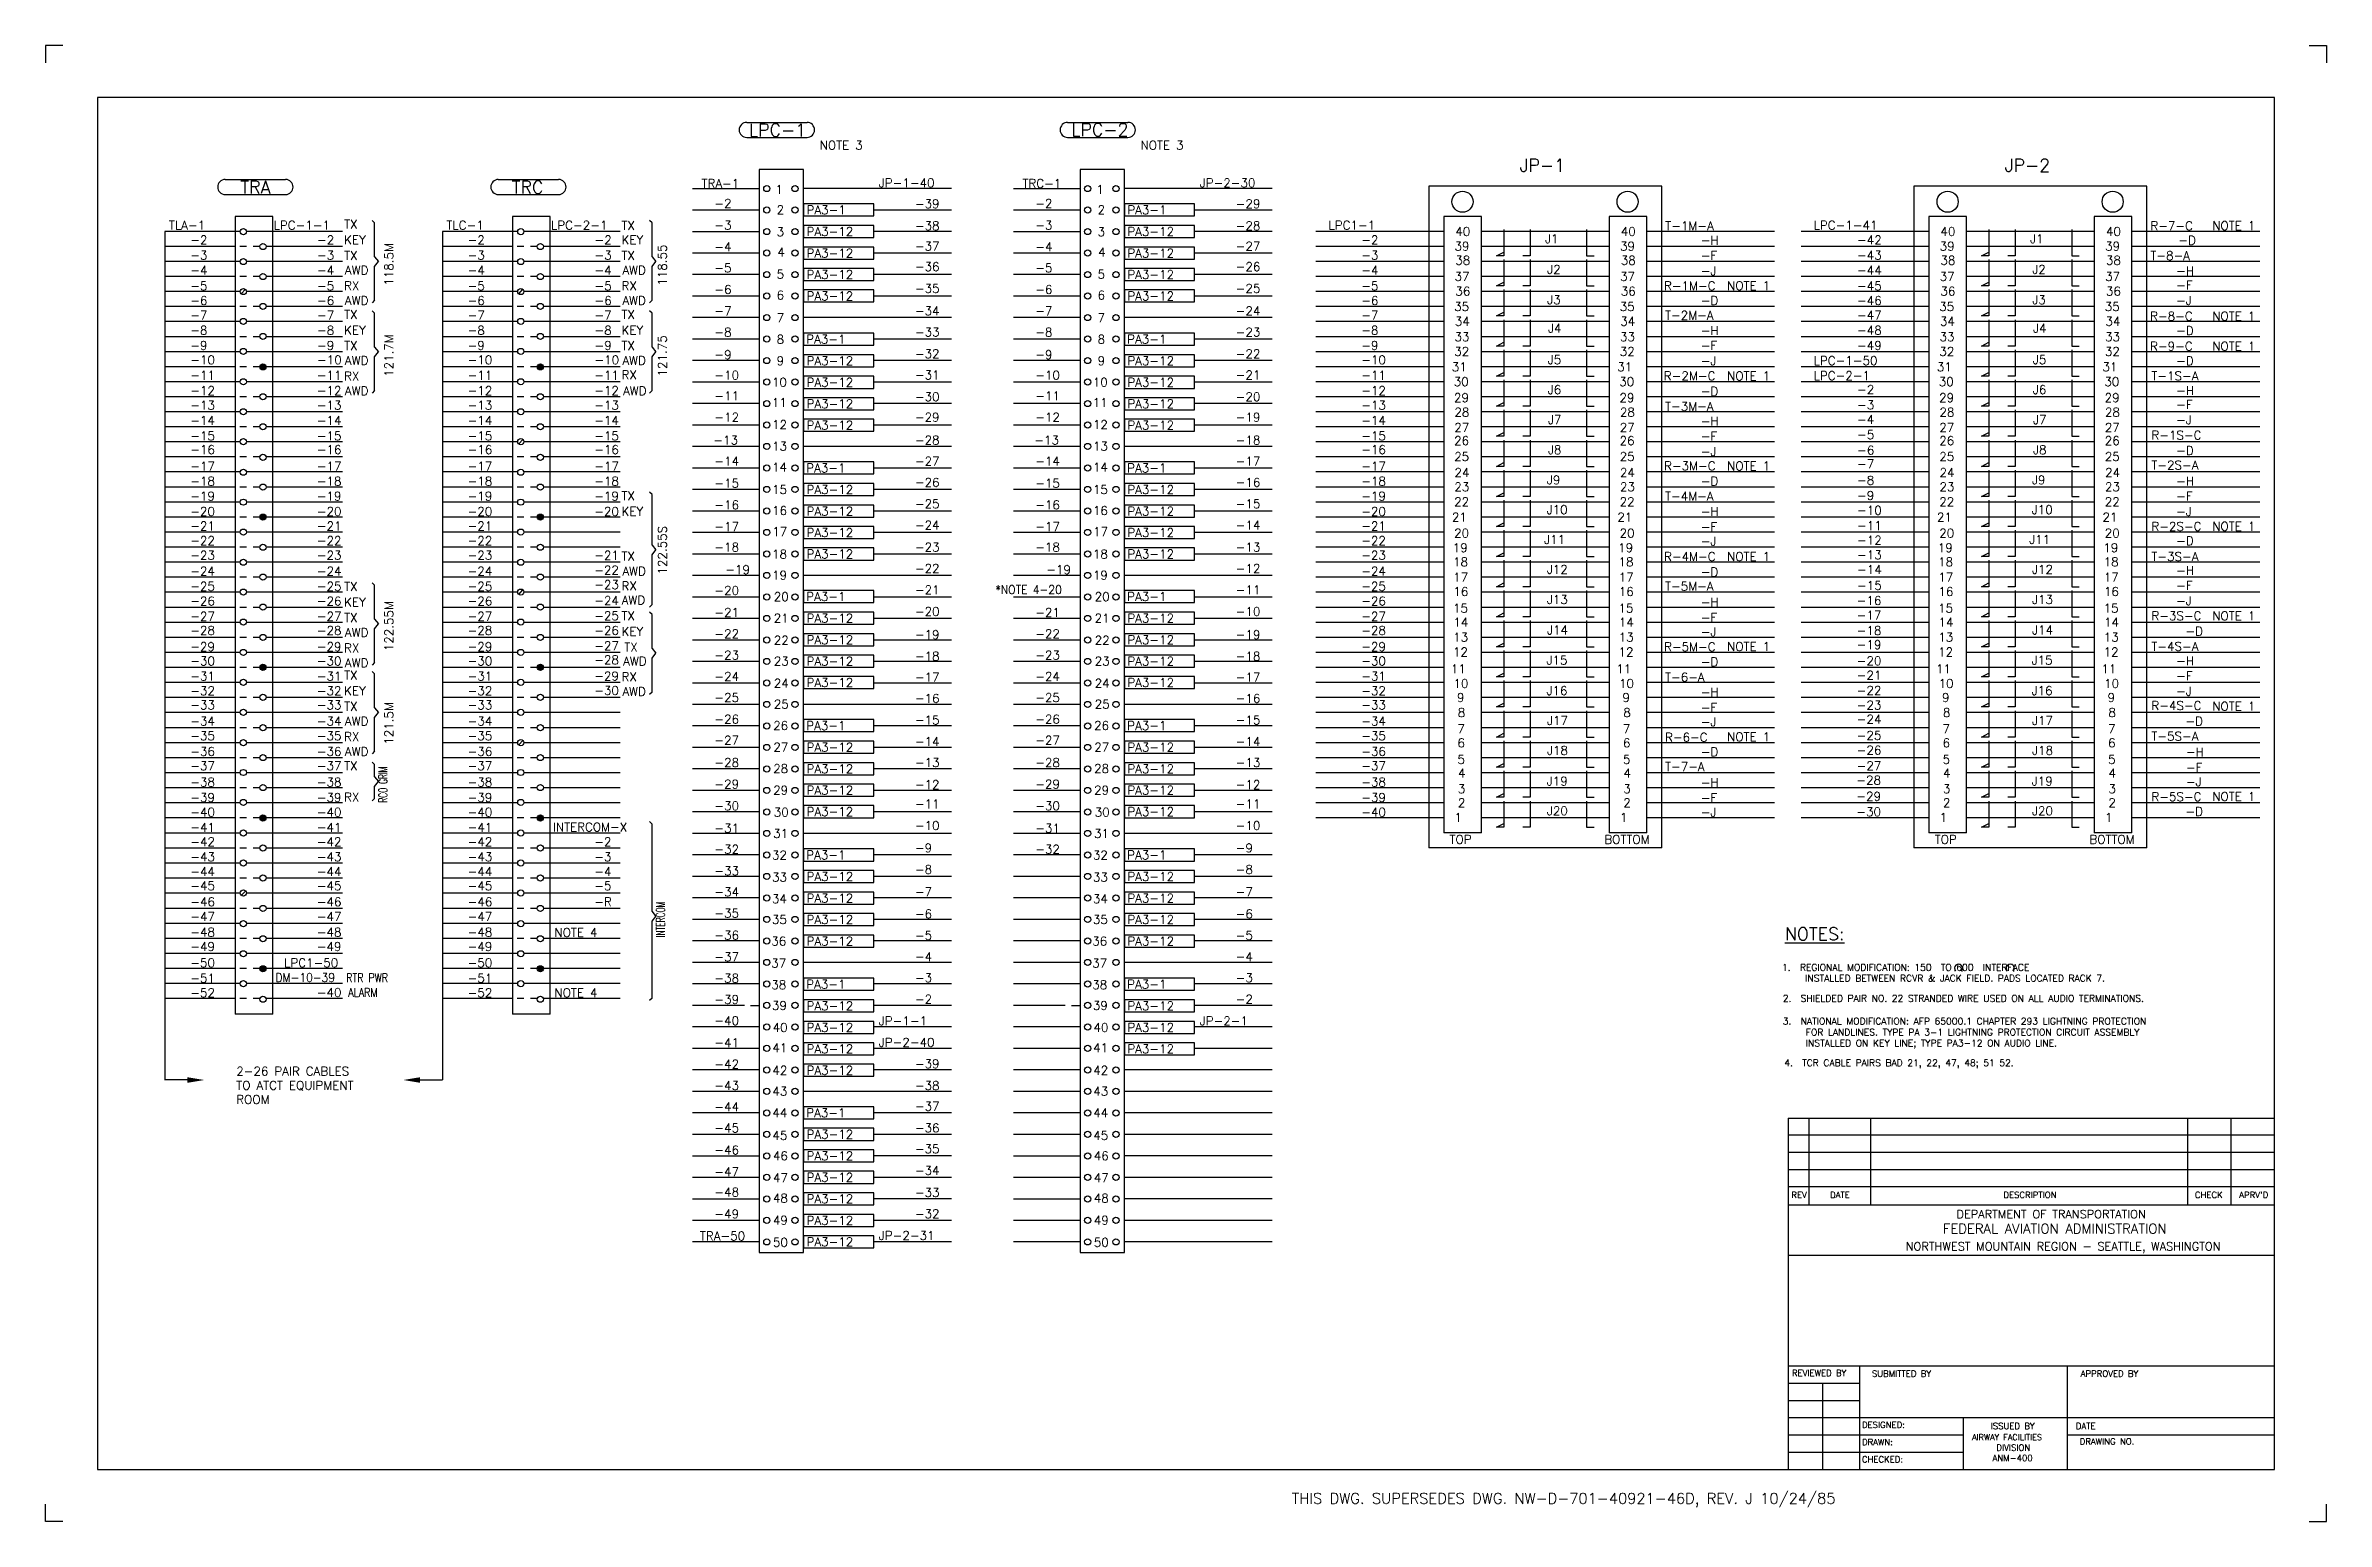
# Model space of a CAD drawing. Extents: x 0 to 34, y 0 to 22.
import ezdxf
from ezdxf.enums import TextEntityAlignment as Align

# ---------------------------------------------------------------- set-up
doc = ezdxf.new("R2010")
doc.units = 0
doc.header["$MEASUREMENT"] = 0
doc.linetypes.add('BROKEN_2', pattern=[0.07, 0.05, -0.02])
doc.linetypes.add('SOLID', pattern=[0])
doc.layers.get('0').update_dxf_attribs({"linetype": 'CONTINUOUS'})
for name, color, linetype in [('OBJECT-1', 4, 'CONTINUOUS'), ('TEXT-2-MEDIUM', 7, 'CONTINUOUS'), ('TEXT-4-HEAVY', 3, 'CONTINUOUS'), ('X-BORDER-FRAME', 5, 'CONTINUOUS'), ('X-BORDER-LINES-HEAVY', 3, 'CONTINUOUS'), ('X-BORDER-LINES-THIN', 2, 'CONTINUOUS'), ('X-BORDER-SIGNATURE', 7, 'CONTINUOUS'), ('X-BORDER-TEXT', 7, 'CONTINUOUS'), ('X-BORDER-TITLES', 1, 'CONTINUOUS')]:
    doc.layers.add(name, color=color, linetype=linetype)
doc.styles.add('ROMANS', font='ROMANS.SHX')
doc.styles.add('ROMANT', font='ROMANT.SHX')
doc.styles.add('SIMPLEX', font='SIMPLEX')

msp = doc.modelspace()

# ---------------------------------------------------------------- texts
at = {"layer": 'TEXT-2-MEDIUM', "color": 7, "style": 'ROMANS'}
for s, height, p in [('NOTE 3', 0.13, (11.539, 20.45)), ('NOTE 3', 0.13, (16.322, 20.45)), ('TRA-1', 0.13, (9.778, 19.881)), ('1', 0.13, (10.88, 19.791)), ('JP-1-40', 0.13, (12.421, 19.888)), ('TRC-1', 0.13, (14.562, 19.881)), ('1', 0.13, (15.664, 19.791)), ('JP-2-30', 0.13, (17.205, 19.888)), ('TLA-1', 0.13, (1.838, 19.257)), ('LPC-1-1', 0.13, (3.398, 19.257)), ('TX', 0.13, (4.45, 19.273)), ('TLC-1', 0.13, (5.974, 19.257)), ('LPC-2-1', 0.13, (7.533, 19.257)), ('TX', 0.13, (8.585, 19.255)), ('     -2', 0.13, (9.485, 19.582)), ('     -3', 0.13, (9.485, 19.257)), ('2', 0.13, (10.898, 19.489)), ('PA3-1', 0.13, (11.343, 19.485)), ('-39', 0.13, (12.958, 19.578)), ('     -2', 0.13, (14.268, 19.582)), ('     -3', 0.13, (14.268, 19.257)), ('2', 0.13, (15.682, 19.489)), ('PA3-1', 0.13, (16.126, 19.485)), ('-29', 0.13, (17.741, 19.578)), ('LPC1-1', 0.13, (19.124, 19.257)), ('LPC-1-41', 0.13, (26.355, 19.257)), ('NOTE 1', 0.13, (32.299, 19.251)), ('-2', 0.13, (2.156, 19.038)), ('-2', 0.13, (4.046, 19.038)), ('KEY', 0.13, (4.45, 19.041)), ('-2', 0.13, (6.291, 19.038)), ('-2', 0.13, (8.182, 19.038)), ('KEY', 0.13, (8.585, 19.041)), ('     -4', 0.13, (9.485, 18.937)), ('3', 0.13, (10.898, 19.159)), ('PA3-12', 0.13, (11.343, 19.163)), ('-38', 0.13, (12.958, 19.25)), ('-37', 0.13, (12.958, 18.945)), ('     -4', 0.13, (14.268, 18.937)), ('3', 0.13, (15.682, 19.159)), ('PA3-12', 0.13, (16.126, 19.163)), ('-28', 0.13, (17.741, 19.25)), ('-27', 0.13, (17.741, 18.945)), ('-2', 0.13, (19.612, 19.038)), ('T-1M-A', 0.13, (24.144, 19.249)), ('-H', 0.13, (24.674, 19.032)), ('-42', 0.13, (27.004, 19.038)), ('R-7-C', 0.13, (31.376, 19.249)), ('-D', 0.13, (31.793, 19.032)), ('-3', 0.13, (2.156, 18.81)), ('-4', 0.13, (2.156, 18.586)), ('-3', 0.13, (4.046, 18.81)), ('-4', 0.13, (4.046, 18.586)), ('TX', 0.13, (4.45, 18.808)), ('AWD', 0.13, (4.462, 18.588)), ('-3', 0.13, (6.291, 18.81)), ('-4', 0.13, (6.291, 18.586)), ('-3', 0.13, (8.182, 18.81)), ('-4', 0.13, (8.182, 18.586)), ('TX', 0.13, (8.585, 18.808)), ('AWD', 0.13, (8.597, 18.588)), ('     -5', 0.13, (9.485, 18.621)), ('4', 0.13, (10.907, 18.857)), ('PA3-12', 0.13, (11.343, 18.841)), ('-36', 0.13, (12.958, 18.64)), ('     -5', 0.13, (14.268, 18.621)), ('4', 0.13, (15.691, 18.857)), ('PA3-12', 0.13, (16.126, 18.841)), ('-26', 0.13, (17.741, 18.64)), ('-3', 0.13, (19.612, 18.81)), ('-4', 0.13, (19.612, 18.586)), ('-F', 0.13, (24.674, 18.807)), ('-J', 0.13, (24.674, 18.575)), ('-43', 0.13, (27.004, 18.81)), ('-44', 0.13, (27.004, 18.586)), ('T-8-A', 0.13, (31.376, 18.804)), ('-H', 0.13, (31.76, 18.575)), ('-5', 0.13, (2.156, 18.352)), ('-5', 0.13, (4.046, 18.352)), ('RX', 0.13, (4.45, 18.356)), ('-5', 0.13, (6.291, 18.352)), ('-5', 0.13, (8.182, 18.352)), ('RX', 0.13, (8.585, 18.356)), ('     -6', 0.13, (9.485, 18.299)), ('5', 0.13, (10.898, 18.527)), ('PA3-12', 0.13, (11.343, 18.522)), ('-35', 0.13, (12.958, 18.315)), ('     -6', 0.13, (14.268, 18.299)), ('5', 0.13, (15.682, 18.527)), ('PA3-12', 0.13, (16.126, 18.522)), ('-25', 0.13, (17.741, 18.315)), ('-5', 0.13, (19.612, 18.352)), ('R-1M-C', 0.13, (24.125, 18.354)), ('NOTE 1', 0.13, (25.067, 18.356)), ('-45', 0.13, (27.004, 18.352)), ('-F', 0.13, (31.76, 18.365)), ('-6', 0.13, (2.156, 18.134)), ('-7', 0.13, (2.156, 17.917)), ('-6', 0.13, (4.046, 18.134)), ('-7', 0.13, (4.046, 17.917)), ('TX', 0.13, (4.45, 17.927)), ('AWD', 0.13, (4.462, 18.135)), ('-6', 0.13, (6.291, 18.134)), ('-7', 0.13, (6.291, 17.917)), ('-6', 0.13, (8.182, 18.134)), ('-7', 0.13, (8.182, 17.917)), ('TX', 0.13, (8.585, 17.927)), ('AWD', 0.13, (8.597, 18.135)), ('     -7', 0.13, (9.485, 17.979)), ('6', 0.13, (10.898, 18.216)), ('PA3-12', 0.13, (11.343, 18.202)), ('-34', 0.13, (12.958, 17.98)), ('     -7', 0.13, (14.268, 17.979)), ('6', 0.13, (15.682, 18.216)), ('PA3-12', 0.13, (16.126, 18.202)), ('-24', 0.13, (17.741, 17.98)), ('-6', 0.13, (19.612, 18.134)), ('-7', 0.13, (19.612, 17.917)), ('T-2M-A', 0.13, (24.141, 17.914)), ('-D', 0.13, (24.674, 18.136)), ('-46', 0.13, (27.004, 18.134)), ('-47', 0.13, (27.004, 17.917)), ('R-8-C', 0.13, (31.372, 17.903)), ('-J', 0.13, (31.76, 18.136)), ('NOTE 1', 0.13, (32.299, 17.903)), ('-8', 0.13, (2.156, 17.691)), ('-8', 0.13, (4.046, 17.691)), ('KEY', 0.13, (4.45, 17.694)), ('-8', 0.13, (6.291, 17.691)), ('-8', 0.13, (8.182, 17.691)), ('KEY', 0.13, (8.585, 17.694)), ('     -8', 0.13, (9.485, 17.663)), ('7', 0.13, (10.898, 17.877)), ('8', 0.13, (10.898, 17.557)), ('PA3-1', 0.13, (11.339, 17.559)), ('-33', 0.13, (12.958, 17.665)), ('     -8', 0.13, (14.268, 17.663)), ('7', 0.13, (15.682, 17.877)), ('8', 0.13, (15.682, 17.557)), ('PA3-1', 0.13, (16.123, 17.559)), ('-23', 0.13, (17.741, 17.665)), ('-8', 0.13, (19.612, 17.691)), ('-H', 0.13, (24.674, 17.686)), ('-48', 0.13, (27.004, 17.691)), ('-D', 0.13, (31.76, 17.686)), ('-9', 0.13, (2.156, 17.466)), ('-10', 0.13, (2.156, 17.249)), ('-9', 0.13, (4.046, 17.466)), ('-10', 0.13, (4.046, 17.249)), ('TX', 0.13, (4.45, 17.462)), ('AWD', 0.13, (4.462, 17.242)), ('-9', 0.13, (6.291, 17.466)), ('-10', 0.13, (6.291, 17.249)), ('-9', 0.13, (8.182, 17.466)), ('-10', 0.13, (8.182, 17.249)), ('TX', 0.13, (8.585, 17.462)), ('AWD', 0.13, (8.597, 17.242)), ('     -9', 0.13, (9.485, 17.328)), ('9', 0.13, (10.898, 17.237)), ('PA3-12', 0.13, (11.343, 17.237)), ('-32', 0.13, (12.958, 17.34)), ('     -9', 0.13, (14.268, 17.328)), ('9', 0.13, (15.682, 17.237)), ('PA3-12', 0.13, (16.126, 17.237)), ('-22', 0.13, (17.741, 17.34)), ('-9', 0.13, (19.612, 17.466)), ('-10', 0.13, (19.612, 17.249)), ('-F', 0.13, (24.674, 17.464)), ('-J', 0.13, (24.674, 17.236)), ('LPC-1-50', 0.13, (26.355, 17.238)), ('-49', 0.13, (27.004, 17.465)), ('R-9-C', 0.13, (31.372, 17.453)), ('-D', 0.13, (31.76, 17.236)), ('NOTE 1', 0.13, (32.299, 17.453)), ('-11', 0.13, (2.156, 17.02)), ('-11', 0.13, (4.043, 17.02)), ('RX', 0.13, (4.45, 17.009)), ('-11', 0.13, (6.291, 17.02)), ('-11', 0.13, (8.178, 17.02)), ('RX', 0.13, (8.585, 17.028)), ('     -10', 0.13, (9.485, 17.022)), ('10', 0.13, (10.827, 16.916)), ('PA3-12', 0.13, (11.343, 16.915)), ('-31', 0.13, (12.958, 17.025)), ('     -10', 0.13, (14.268, 17.022)), ('10', 0.13, (15.611, 16.916)), ('PA3-12', 0.13, (16.126, 16.915)), ('-21', 0.13, (17.741, 17.025)), ('-11', 0.13, (19.612, 17.02)), ('R-2M-C', 0.13, (24.123, 17.011)), ('NOTE 1', 0.13, (25.067, 17.01)), ('LPC-2-1', 0.13, (26.355, 17.015)), ('T-1S-A', 0.13, (31.391, 17.011)), ('-12', 0.13, (2.156, 16.791)), ('-13', 0.13, (2.156, 16.574)), ('-12', 0.13, (4.043, 16.791)), ('-13', 0.13, (4.043, 16.574)), ('AWD', 0.13, (4.462, 16.789)), ('-12', 0.13, (6.291, 16.791)), ('-13', 0.13, (6.291, 16.574)), ('-12', 0.13, (8.178, 16.791)), ('-13', 0.13, (8.178, 16.574)), ('AWD', 0.13, (8.607, 16.789)), ('     -11', 0.13, (9.485, 16.713)), ('11', 0.13, (10.826, 16.613)), ('PA3-12', 0.13, (11.343, 16.596)), ('-30', 0.13, (12.958, 16.701)), ('     -11', 0.13, (14.268, 16.713)), ('11', 0.13, (15.609, 16.613)), ('PA3-12', 0.13, (16.126, 16.596)), ('-20', 0.13, (17.741, 16.701)), ('-12', 0.13, (19.612, 16.791)), ('-13', 0.13, (19.612, 16.574)), ('T-3M-A', 0.13, (24.141, 16.557)), ('-D', 0.13, (24.674, 16.781)), ('-2', 0.13, (27.004, 16.807)), ('-3', 0.13, (27.004, 16.579)), ('-H', 0.13, (31.76, 16.793)), ('-F', 0.13, (31.76, 16.584)), ('-14', 0.13, (2.156, 16.348)), ('-14', 0.13, (4.043, 16.348)), ('-14', 0.13, (6.291, 16.348)), ('-14', 0.13, (8.178, 16.348)), ('     -12', 0.13, (9.485, 16.395)), ('12', 0.13, (10.829, 16.285)), ('PA3-12', 0.13, (11.343, 16.276)), ('-29', 0.13, (12.958, 16.395)), ('     -12', 0.13, (14.268, 16.395)), ('12', 0.13, (15.612, 16.285)), ('PA3-12', 0.13, (16.126, 16.276)), ('-19', 0.13, (17.741, 16.395)), ('-14', 0.13, (19.612, 16.348)), ('-H', 0.13, (24.674, 16.336)), ('-4', 0.13, (27.004, 16.361)), ('-J', 0.13, (31.76, 16.355)), ('-15', 0.13, (2.156, 16.117)), ('-16', 0.13, (2.156, 15.912)), ('-15', 0.13, (4.043, 16.117)), ('-16', 0.13, (4.043, 15.912)), ('-15', 0.13, (6.291, 16.117)), ('-16', 0.13, (6.291, 15.912)), ('-15', 0.13, (8.178, 16.117)), ('-16', 0.13, (8.178, 15.912)), ('     -13', 0.13, (9.47, 16.055)), ('13', 0.13, (10.829, 15.964)), ('-28', 0.13, (12.958, 16.054)), ('     -13', 0.13, (14.254, 16.055)), ('13', 0.13, (15.612, 15.964)), ('-18', 0.13, (17.741, 16.054)), ('-15', 0.13, (19.612, 16.117)), ('-16', 0.13, (19.612, 15.912)), ('-F', 0.13, (24.674, 16.111)), ('-J', 0.13, (24.674, 15.883)), ('-5', 0.13, (27.004, 16.135)), ('-6', 0.13, (27.004, 15.904)), ('R-1S-C', 0.13, (31.391, 16.128)), ('-D', 0.13, (31.76, 15.898)), ('-17', 0.13, (2.156, 15.666)), ('-17', 0.13, (4.043, 15.666)), ('-17', 0.13, (6.291, 15.666)), ('-17', 0.13, (8.178, 15.666)), ('     -14', 0.13, (9.485, 15.74)), ('14', 0.13, (10.829, 15.651)), ('PA3-1', 0.13, (11.339, 15.638)), ('-27', 0.13, (12.958, 15.739)), ('     -14', 0.13, (14.268, 15.74)), ('14', 0.13, (15.612, 15.651)), ('PA3-1', 0.13, (16.123, 15.638)), ('-17', 0.13, (17.741, 15.739)), ('-17', 0.13, (19.612, 15.666)), ('R-3M-C', 0.13, (24.126, 15.669)), ('NOTE 1', 0.13, (25.067, 15.668)), ('-7', 0.13, (27.004, 15.699)), ('T-2S-A', 0.13, (31.391, 15.682)), ('-18', 0.13, (2.156, 15.442)), ('-19', 0.13, (2.156, 15.22)), ('-18', 0.13, (4.043, 15.442)), ('-19', 0.13, (4.043, 15.22)), ('-18', 0.13, (6.291, 15.442)), ('-19', 0.13, (6.291, 15.22)), ('-18', 0.13, (8.178, 15.442)), ('-19', 0.13, (8.178, 15.22)), ('TX', 0.13, (8.585, 15.225)), ('     -15', 0.13, (9.485, 15.411)), ('15', 0.13, (10.829, 15.316)), ('PA3-12', 0.13, (11.343, 15.316)), ('-26', 0.13, (12.958, 15.424)), ('     -15', 0.13, (14.268, 15.411)), ('15', 0.13, (15.612, 15.316)), ('PA3-12', 0.13, (16.126, 15.316)), ('-16', 0.13, (17.741, 15.424)), ('-18', 0.13, (19.612, 15.442)), ('-19', 0.13, (19.612, 15.22)), ('T-4M-A', 0.13, (24.141, 15.217)), ('-D', 0.13, (24.674, 15.443)), ('-8', 0.13, (27.004, 15.454)), ('-9', 0.13, (27.004, 15.229)), ('-H', 0.13, (31.76, 15.442)), ('-F', 0.13, (31.76, 15.218)), ('-20', 0.13, (2.156, 14.991)), ('-20', 0.13, (4.043, 14.991)), ('-20', 0.13, (6.291, 14.991)), ('-20', 0.13, (8.178, 14.991)), ('KEY', 0.13, (8.585, 14.992)), ('     -16', 0.13, (9.485, 15.088)), ('16', 0.13, (10.829, 15.003)), ('PA3-12', 0.13, (11.343, 14.994)), ('-25', 0.13, (12.958, 15.105)), ('     -16', 0.13, (14.268, 15.088)), ('16', 0.13, (15.612, 15.003)), ('PA3-12', 0.13, (16.126, 14.994)), ('-15', 0.13, (17.741, 15.105)), ('-20', 0.13, (19.612, 14.991)), ('-H', 0.13, (24.674, 14.99)), ('-10', 0.13, (27.004, 15.007)), ('-J', 0.13, (31.76, 14.989)), ('-21', 0.13, (2.156, 14.774)), ('-22', 0.13, (2.156, 14.555)), ('-21', 0.13, (4.043, 14.774)), ('-22', 0.13, (4.043, 14.555)), ('-21', 0.13, (6.291, 14.774)), ('-22', 0.13, (6.291, 14.555)), ('     -17', 0.13, (9.485, 14.764)), ('17', 0.13, (10.832, 14.689)), ('PA3-12', 0.13, (11.343, 14.675)), ('-24', 0.13, (12.958, 14.786)), ('     -17', 0.13, (14.268, 14.764)), ('17', 0.13, (15.615, 14.689)), ('PA3-12', 0.13, (16.126, 14.675)), ('-14', 0.13, (17.741, 14.786)), ('-21', 0.13, (19.612, 14.774)), ('-22', 0.13, (19.612, 14.555)), ('-F', 0.13, (24.674, 14.761)), ('-J', 0.13, (24.674, 14.547)), ('-11', 0.13, (27.004, 14.779)), ('-12', 0.13, (27.004, 14.562)), ('R-2S-C', 0.13, (31.391, 14.768)), ('-D', 0.13, (31.76, 14.554)), ('NOTE 1', 0.13, (32.299, 14.769)), ('-23', 0.13, (2.156, 14.337)), ('-23', 0.13, (4.043, 14.337)), ('-23', 0.13, (6.291, 14.337)), ('-21', 0.13, (8.178, 14.336)), ('TX', 0.13, (8.585, 14.322)), ('     -18', 0.13, (9.485, 14.459)), ('18', 0.13, (10.829, 14.355)), ('PA3-12', 0.13, (11.343, 14.356)), ('-23', 0.13, (12.958, 14.459)), ('     -18', 0.13, (14.268, 14.459)), ('18', 0.13, (15.612, 14.355)), ('PA3-12', 0.13, (16.126, 14.356)), ('-13', 0.13, (17.741, 14.459)), ('-23', 0.13, (19.612, 14.337)), ('R-4M-C', 0.13, (24.126, 14.318)), ('NOTE 1', 0.13, (25.067, 14.318)), ('-13', 0.13, (27.004, 14.343)), ('T-3S-A', 0.13, (31.391, 14.318)), ('-24', 0.13, (2.156, 14.1)), ('-25', 0.13, (2.156, 13.874)), ('-24', 0.13, (4.043, 14.1)), ('-25', 0.13, (4.043, 13.874)), ('TX', 0.13, (4.45, 13.872)), ('-24', 0.13, (6.291, 14.1)), ('-25', 0.13, (6.291, 13.874)), ('-22', 0.13, (8.178, 14.117)), ('-23', 0.13, (8.178, 13.899)), ('AWD', 0.13, (8.597, 14.102)), ('RX', 0.13, (8.585, 13.88)), ('     -20', 0.13, (9.485, 13.812)), ('-19', 0.13, (10.132, 14.123)), ('19', 0.13, (10.829, 14.041)), ('-22', 0.13, (12.958, 14.14)), ('-21', 0.13, (12.958, 13.821)), ('-19', 0.13, (14.916, 14.123)), ('19', 0.13, (15.612, 14.041)), ('-12', 0.13, (17.741, 14.14)), ('-11', 0.13, (17.741, 13.821)), ('-24', 0.13, (19.612, 14.1)), ('-25', 0.13, (19.612, 13.874)), ('T-5M-A', 0.13, (24.141, 13.875)), ('-D', 0.13, (24.674, 14.088)), ('-14', 0.13, (27.004, 14.124)), ('-15', 0.13, (27.004, 13.888)), ('-H', 0.13, (31.76, 14.112)), ('-F', 0.13, (31.76, 13.888)), ('-26', 0.13, (2.156, 13.655)), ('-26', 0.13, (4.043, 13.655)), ('KEY', 0.13, (4.45, 13.64)), ('-26', 0.13, (6.291, 13.655)), ('-24', 0.13, (8.178, 13.662)), ('AWD', 0.13, (8.587, 13.67)), ('     -21', 0.13, (9.485, 13.486)), ('20', 0.13, (10.855, 13.72)), ('PA3-1', 0.13, (11.339, 13.721)), ('-20', 0.13, (12.958, 13.499)), ('     -21', 0.13, (14.268, 13.486)), ('20', 0.13, (15.639, 13.72)), ('PA3-1', 0.13, (16.123, 13.721)), ('-10', 0.13, (17.741, 13.499)), ('-26', 0.13, (19.612, 13.655)), ('-H', 0.13, (24.674, 13.64)), ('-16', 0.13, (26.999, 13.662)), ('-J', 0.13, (31.76, 13.659)), ('-27', 0.13, (2.156, 13.427)), ('-28', 0.13, (2.156, 13.217)), ('-27', 0.13, (4.043, 13.427)), ('-28', 0.13, (4.043, 13.217)), ('TX', 0.13, (4.45, 13.407)), ('AWD', 0.13, (4.462, 13.187)), ('-27', 0.13, (6.291, 13.427)), ('-28', 0.13, (6.291, 13.217)), ('-25', 0.13, (8.178, 13.436)), ('-26', 0.13, (8.178, 13.217)), ('TX', 0.13, (8.585, 13.434)), ('KEY', 0.13, (8.585, 13.202)), ('     -22', 0.13, (9.485, 13.167)), ('21', 0.13, (10.854, 13.4)), ('PA3-12', 0.13, (11.343, 13.399)), ('-19', 0.13, (12.958, 13.154)), ('     -22', 0.13, (14.268, 13.167)), ('21', 0.13, (15.637, 13.4)), ('PA3-12', 0.13, (16.126, 13.399)), ('-19', 0.13, (17.741, 13.154)), ('-27', 0.13, (19.612, 13.427)), ('-28', 0.13, (19.612, 13.217)), ('-F', 0.13, (24.674, 13.411)), ('-J', 0.13, (24.674, 13.197)), ('-17', 0.13, (26.999, 13.443)), ('-18', 0.13, (26.999, 13.215)), ('R-3S-C', 0.13, (31.391, 13.436)), ('-D', 0.13, (31.899, 13.205)), ('NOTE 1', 0.13, (32.299, 13.433)), ('-29', 0.13, (2.156, 12.975)), ('-29', 0.13, (4.043, 12.975)), ('RX', 0.13, (4.45, 12.955)), ('-29', 0.13, (6.291, 12.975)), ('-27', 0.13, (8.178, 12.989)), ('TX', 0.13, (8.627, 12.969)), ('     -23', 0.13, (9.485, 12.849)), ('22', 0.13, (10.855, 13.07)), ('PA3-12', 0.13, (11.343, 13.077)), ('-18', 0.13, (12.958, 12.833)), ('     -23', 0.13, (14.268, 12.849)), ('22', 0.13, (15.639, 13.07)), ('PA3-12', 0.13, (16.126, 13.077)), ('-18', 0.13, (17.741, 12.833)), ('-29', 0.13, (19.612, 12.975)), ('R-5M-C', 0.13, (24.126, 12.972)), ('NOTE 1', 0.13, (25.067, 12.976)), ('-19', 0.13, (26.999, 13.005)), ('T-4S-A', 0.13, (31.391, 12.979)), ('-30', 0.13, (2.156, 12.761)), ('-31', 0.13, (2.156, 12.536)), ('-30', 0.13, (4.043, 12.761)), ('-31', 0.13, (4.043, 12.536)), ('TX', 0.13, (4.45, 12.55)), ('AWD', 0.13, (4.462, 12.734)), ('-30', 0.13, (6.291, 12.761)), ('-31', 0.13, (6.291, 12.536)), ('-28', 0.13, (8.178, 12.779)), ('-29', 0.13, (8.178, 12.537)), ('RX', 0.13, (8.585, 12.527)), ('AWD', 0.13, (8.608, 12.76)), ('     -24', 0.13, (9.485, 12.53)), ('23', 0.13, (10.855, 12.759)), ('PA3-12', 0.13, (11.343, 12.758)), ('-17', 0.13, (12.958, 12.52)), ('     -24', 0.13, (14.268, 12.53)), ('23', 0.13, (15.639, 12.759)), ('PA3-12', 0.13, (16.126, 12.758)), ('-17', 0.13, (17.741, 12.52)), ('-30', 0.13, (19.612, 12.761)), ('-31', 0.13, (19.612, 12.536)), ('T-6-A', 0.13, (24.141, 12.521)), ('-D', 0.13, (24.674, 12.749)), ('-20', 0.13, (26.999, 12.762)), ('-21', 0.13, (26.999, 12.548)), ('-H', 0.13, (31.76, 12.762)), ('-F', 0.13, (31.76, 12.538)), ('-32', 0.13, (2.156, 12.316)), ('-32', 0.13, (4.043, 12.316)), ('KEY', 0.13, (4.45, 12.318)), ('-32', 0.13, (6.291, 12.316)), ('-30', 0.13, (8.178, 12.323)), ('AWD', 0.13, (8.597, 12.307)), ('     -25', 0.13, (9.485, 12.216)), ('24', 0.13, (10.855, 12.429)), ('25', 0.13, (10.855, 12.118)), ('PA3-12', 0.13, (11.343, 12.439)), ('-16', 0.13, (12.958, 12.204)), ('     -25', 0.13, (14.268, 12.216)), ('24', 0.13, (15.639, 12.429)), ('25', 0.13, (15.639, 12.118)), ('PA3-12', 0.13, (16.126, 12.439)), ('-16', 0.13, (17.741, 12.204)), ('-32', 0.13, (19.612, 12.316)), ('-H', 0.13, (24.674, 12.297)), ('-22', 0.13, (26.999, 12.323)), ('-J', 0.13, (31.76, 12.309)), ('-33', 0.13, (2.156, 12.105)), ('-34', 0.13, (2.156, 11.865)), ('-33', 0.13, (4.043, 12.105)), ('-34', 0.13, (4.043, 11.865)), ('TX', 0.13, (4.45, 12.085)), ('AWD', 0.13, (4.462, 11.865)), ('-33', 0.13, (6.291, 12.105)), ('-34', 0.13, (6.291, 11.865)), ('     -26', 0.13, (9.485, 11.893)), ('26', 0.13, (10.846, 11.798)), ('PA3-1', 0.13, (11.339, 11.797)), ('-15', 0.13, (12.958, 11.881)), ('     -26', 0.13, (14.268, 11.893)), ('26', 0.13, (15.63, 11.798)), ('PA3-1', 0.13, (16.123, 11.797)), ('-15', 0.13, (17.741, 11.881)), ('-33', 0.13, (19.612, 12.105)), ('-34', 0.13, (19.612, 11.865)), ('-F', 0.13, (24.674, 12.068)), ('-J', 0.13, (24.674, 11.854)), ('-23', 0.13, (26.999, 12.103)), ('-24', 0.13, (26.999, 11.893)), ('R-4S-C', 0.13, (31.391, 12.097)), ('-D', 0.13, (31.899, 11.864)), ('NOTE 1', 0.13, (32.299, 12.086)), ('-35', 0.13, (2.156, 11.645)), ('-35', 0.13, (4.043, 11.645)), ('RX', 0.13, (4.45, 11.633)), ('-35', 0.13, (6.291, 11.645)), ('     -27', 0.13, (9.485, 11.579)), ('27', 0.13, (10.849, 11.477)), ('PA3-12', 0.13, (11.343, 11.475)), ('-14', 0.13, (12.958, 11.56)), ('     -27', 0.13, (14.268, 11.579)), ('27', 0.13, (15.632, 11.477)), ('PA3-12', 0.13, (16.126, 11.475)), ('-14', 0.13, (17.741, 11.56)), ('-35', 0.13, (19.612, 11.645)), ('R-6-C', 0.13, (24.141, 11.624)), ('NOTE 1', 0.13, (25.067, 11.631)), ('-25', 0.13, (26.998, 11.652)), ('-26', 0.13, (26.998, 11.432)), ('T-5S-A', 0.13, (31.391, 11.639)), ('-36', 0.13, (2.156, 11.413)), ('-37', 0.13, (2.156, 11.198)), ('-36', 0.13, (4.043, 11.413)), ('-37', 0.13, (4.043, 11.198)), ('TX', 0.13, (4.45, 11.198)), ('AWD', 0.13, (4.462, 11.412)), ('-36', 0.13, (6.291, 11.413)), ('-37', 0.13, (6.291, 11.198)), ('     -28', 0.13, (9.485, 11.247)), ('28', 0.13, (10.846, 11.157)), ('PA3-12', 0.13, (11.343, 11.153)), ('-13', 0.13, (12.958, 11.247)), ('     -28', 0.13, (14.268, 11.247)), ('28', 0.13, (15.63, 11.157)), ('PA3-12', 0.13, (16.126, 11.153)), ('-13', 0.13, (17.741, 11.247)), ('-36', 0.13, (19.612, 11.413)), ('-37', 0.13, (19.612, 11.198)), ('T-7-A', 0.13, (24.141, 11.186)), ('-D', 0.13, (24.674, 11.407)), ('-27', 0.13, (26.998, 11.2)), ('-H', 0.13, (31.905, 11.404)), ('-F', 0.13, (31.905, 11.175)), ('-38', 0.13, (2.156, 10.956)), ('-38', 0.13, (4.043, 10.956)), ('-38', 0.13, (6.291, 10.956)), ('     -29', 0.13, (9.485, 10.926)), ('29', 0.13, (10.846, 10.836)), ('PA3-12', 0.13, (11.343, 10.834)), ('-12', 0.13, (12.958, 10.918)), ('     -29', 0.13, (14.268, 10.926)), ('29', 0.13, (15.63, 10.836)), ('PA3-12', 0.13, (16.126, 10.834)), ('-12', 0.13, (17.741, 10.918)), ('-38', 0.13, (19.612, 10.956)), ('-H', 0.13, (24.674, 10.95)), ('-28', 0.13, (26.993, 10.985)), ('-J', 0.13, (31.905, 10.961)), ('-39', 0.13, (2.156, 10.727)), ('-40', 0.13, (2.156, 10.508)), ('-39', 0.13, (4.043, 10.727)), ('-40', 0.13, (4.043, 10.508)), ('RX', 0.13, (4.45, 10.733)), ('-39', 0.13, (6.291, 10.727)), ('-40', 0.13, (6.291, 10.508)), ('     -30', 0.13, (9.485, 10.603)), ('30', 0.13, (10.855, 10.506)), ('PA3-12', 0.13, (11.343, 10.515)), ('-11', 0.13, (12.958, 10.629)), ('     -30', 0.13, (14.268, 10.603)), ('30', 0.13, (15.639, 10.506)), ('PA3-12', 0.13, (16.126, 10.515)), ('-11', 0.13, (17.741, 10.629)), ('-39', 0.13, (19.612, 10.727)), ('-40', 0.13, (19.612, 10.508)), ('-F', 0.13, (24.674, 10.721)), ('-J', 0.13, (24.674, 10.507)), ('-29', 0.13, (26.993, 10.744)), ('-30', 0.13, (26.993, 10.514)), ('R-5S-C', 0.13, (31.391, 10.738)), ('-D', 0.13, (31.899, 10.519)), ('NOTE 1', 0.13, (32.299, 10.741)), ('-41', 0.13, (2.156, 10.281)), ('-41', 0.13, (4.043, 10.281)), ('-41', 0.13, (6.291, 10.281)), ('INTERCOM-X', 0.13, (7.562, 10.286)), ('     -31', 0.13, (9.485, 10.268)), ('31', 0.13, (10.846, 10.189)), ('-10', 0.13, (12.958, 10.307)), ('     -31', 0.13, (14.268, 10.268)), ('31', 0.13, (15.629, 10.189)), ('-10', 0.13, (17.741, 10.307)), ('TOP', 0.13, (20.929, 10.101)), ('BOTTOM', 0.13, (23.236, 10.101)), ('TOP', 0.13, (28.161, 10.101)), ('BOTTOM', 0.13, (30.467, 10.101)), ('-42', 0.13, (2.156, 10.067)), ('-43', 0.13, (2.156, 9.842)), ('-42', 0.13, (4.043, 10.067)), ('-43', 0.13, (4.043, 9.842)), ('-42', 0.13, (6.291, 10.067)), ('-43', 0.13, (6.291, 9.842)), ('-2', 0.13, (8.178, 10.067)), ('-3', 0.13, (8.178, 9.842)), ('     -32', 0.13, (9.485, 9.954)), ('32', 0.13, (10.828, 9.868)), ('PA3-1', 0.13, (11.339, 9.869)), ('-9', 0.13, (12.958, 9.974)), ('     -32', 0.13, (14.268, 9.954)), ('32', 0.13, (15.612, 9.868)), ('PA3-1', 0.13, (16.123, 9.869)), ('-9', 0.13, (17.741, 9.974)), ('-44', 0.13, (2.156, 9.622)), ('-45', 0.13, (2.156, 9.411)), ('-44', 0.13, (4.043, 9.622)), ('-45', 0.13, (4.043, 9.411)), ('-44', 0.13, (6.291, 9.622)), ('-45', 0.13, (6.291, 9.411)), ('-4', 0.13, (8.178, 9.622)), ('-5', 0.13, (8.178, 9.411)), ('     -33', 0.13, (9.485, 9.631)), ('33', 0.13, (10.829, 9.538)), ('PA3-12', 0.13, (11.343, 9.547)), ('-8', 0.13, (12.958, 9.654)), ('33', 0.13, (15.613, 9.538)), ('PA3-12', 0.13, (16.126, 9.547)), ('-8', 0.13, (17.741, 9.654)), ('-46', 0.13, (2.156, 9.171)), ('-46', 0.13, (4.043, 9.171)), ('-46', 0.13, (6.291, 9.171)), ('-R', 0.13, (8.178, 9.171)), ('     -34', 0.13, (9.485, 9.318)), ('34', 0.13, (10.828, 9.217)), ('PA3-12', 0.13, (11.343, 9.225)), ('-7', 0.13, (12.958, 9.321)), ('34', 0.13, (15.612, 9.217)), ('PA3-12', 0.13, (16.126, 9.225)), ('-7', 0.13, (17.741, 9.321)), ('-47', 0.13, (2.156, 8.951)), ('-48', 0.13, (2.156, 8.719)), ('-47', 0.13, (4.043, 8.951)), ('-48', 0.13, (4.043, 8.719)), ('-47', 0.13, (6.291, 8.951)), ('-48', 0.13, (6.291, 8.719)), ('NOTE 4', 0.13, (7.585, 8.714)), ('     -35', 0.13, (9.485, 9)), ('35', 0.13, (10.828, 8.907)), ('PA3-12', 0.13, (11.343, 8.906)), ('-6', 0.13, (12.958, 8.991)), ('35', 0.13, (15.612, 8.907)), ('PA3-12', 0.13, (16.126, 8.906)), ('-6', 0.13, (17.741, 8.991)), ('-49', 0.13, (2.156, 8.504)), ('-49', 0.13, (4.043, 8.504)), ('-49', 0.13, (6.291, 8.504)), ('     -36', 0.13, (9.485, 8.673)), ('36', 0.13, (10.818, 8.586)), ('PA3-12', 0.13, (11.343, 8.586)), ('-5', 0.13, (12.958, 8.67)), ('36', 0.13, (15.602, 8.586)), ('PA3-12', 0.13, (16.126, 8.586)), ('-5', 0.13, (17.741, 8.67)), ('-50', 0.13, (2.156, 8.262)), ('-51', 0.13, (2.156, 8.033)), ('LPC1-50', 0.13, (3.554, 8.262)), ('-50', 0.13, (6.291, 8.262)), ('-51', 0.13, (6.291, 8.033)), ('     -37', 0.13, (9.485, 8.349)), ('     -38', 0.13, (9.485, 8.032)), ('37', 0.13, (10.818, 8.256)), ('-4', 0.13, (12.958, 8.353)), ('-3', 0.13, (12.958, 8.039)), ('37', 0.13, (15.602, 8.256)), ('-4', 0.13, (17.741, 8.353)), ('-3', 0.13, (17.741, 8.039)), ('1.  REGIONAL MODIFICATION: 150  TO 600  INTERFACE', 0.1, (25.886, 8.209)), ('-52', 0.13, (2.156, 7.814)), ('-40', 0.13, (4.043, 7.821)), ('-52', 0.13, (6.291, 7.814)), ('NOTE 4', 0.13, (7.585, 7.816)), ('     -39', 0.13, (9.485, 7.716)), ('38', 0.13, (10.818, 7.935)), ('PA3-1', 0.13, (11.339, 7.942)), ('-2', 0.13, (12.958, 7.719)), ('38', 0.13, (15.602, 7.935)), ('PA3-1', 0.13, (16.123, 7.942)), ('-2', 0.13, (17.741, 7.719)), ('2.  SHIELDED PAIR NO. 22 STRANDED WIRE USED ON ALL AUDIO TERMINATIONS.', 0.1, (25.897, 7.747)), ('INSTALLED BETWEEN RCVR & JACK FIELD. PADS LOCATED RACK 7.', 0.1, (26.23, 8.047)), ('     -40', 0.13, (9.485, 7.399)), ('39', 0.13, (10.828, 7.625)), ('PA3-12', 0.13, (11.343, 7.619)), ('JP-1-1', 0.13, (12.421, 7.396)), ('39', 0.13, (15.612, 7.625)), ('PA3-12', 0.13, (16.126, 7.619)), ('JP-2-1', 0.13, (17.205, 7.396)), ('3.  NATIONAL MODIFICATION: AFP 65000.1 CHAPTER 293 LIGHTNING PROTECTION', 0.1, (25.896, 7.406)), ('     -41', 0.13, (9.485, 7.071)), ('40', 0.13, (10.838, 7.297)), ('PA3-12', 0.13, (11.343, 7.298)), ('JP-2-40', 0.13, (12.421, 7.076)), ('40', 0.13, (15.621, 7.297)), ('PA3-12', 0.13, (16.126, 7.298)), ('FOR LANDLINES. TYPE PA 3-1 LIGHTNING PROTECTION CIRCUIT ASSEMBLY', 0.1, (26.239, 7.242)), ('INSTALLED ON KEY LINE; TYPE PA3-12 ON AUDIO LINE.', 0.1, (26.239, 7.08)), ('     -42', 0.13, (9.485, 6.751)), ('41', 0.13, (10.833, 6.996)), ('PA3-12', 0.13, (11.343, 6.978)), ('-39', 0.13, (12.958, 6.757)), ('41', 0.13, (15.616, 6.996)), ('PA3-12', 0.13, (16.126, 6.978)), ('4.  TCR CABLE PAIRS BAD 21, 22, 47, 48; 51 52.', 0.1, (25.919, 6.786)), ('TO ATCT EQUIPMENT', 0.13, (2.842, 6.435)), ('2-26 PAIR CABLES', 0.13, (2.842, 6.646)), ('     -43', 0.13, (9.485, 6.432)), ('42', 0.13, (10.834, 6.659)), ('43', 0.13, (10.834, 6.347)), ('PA3-12', 0.13, (11.343, 6.659)), ('-38', 0.13, (12.958, 6.431)), ('42', 0.13, (15.617, 6.659)), ('43', 0.13, (15.617, 6.347)), ('ROOM', 0.13, (2.842, 6.225)), ('     -44', 0.13, (9.485, 6.115)), ('44', 0.13, (10.834, 6.026)), ('PA3-1', 0.13, (11.339, 6.027)), ('-37', 0.13, (12.958, 6.122)), ('44', 0.13, (15.617, 6.026)), ('     -45', 0.13, (9.485, 5.799)), ('45', 0.13, (10.834, 5.689)), ('PA3-12', 0.13, (11.343, 5.705)), ('-36', 0.13, (12.958, 5.8)), ('45', 0.13, (15.617, 5.689)), ('     -46', 0.13, (9.485, 5.471)), ('46', 0.13, (10.842, 5.385)), ('PA3-12', 0.13, (11.343, 5.383)), ('-35', 0.13, (12.958, 5.489)), ('46', 0.13, (15.626, 5.385)), ('     -47', 0.13, (9.485, 5.147)), ('47', 0.13, (10.842, 5.056)), ('PA3-12', 0.13, (11.343, 5.064)), ('-34', 0.13, (12.958, 5.167)), ('47', 0.13, (15.626, 5.056)), ('     -48', 0.13, (9.485, 4.844)), ('48', 0.13, (10.842, 4.753)), ('PA3-12', 0.13, (11.343, 4.744)), ('-33', 0.13, (12.958, 4.838)), ('48', 0.13, (15.626, 4.753)), ('     -49', 0.13, (9.485, 4.518)), ('49', 0.13, (10.842, 4.424)), ('PA3-12', 0.13, (11.343, 4.421)), ('-32', 0.13, (12.958, 4.52)), ('49', 0.13, (15.626, 4.424)), (' TRA-50', 0.13, (9.665, 4.189)), ('50', 0.13, (10.842, 4.095)), ('PA3-12', 0.13, (11.343, 4.102)), ('JP-2-31', 0.13, (12.421, 4.197)), ('50', 0.13, (15.626, 4.095))]:
    msp.add_text(s, height=height, dxfattribs=at).set_placement(p)
for s, p in [('39', (21.226, 18.944)), ('40', (21.238, 19.164)), ('J1', (22.552, 19.056)), ('39', (23.693, 18.944)), ('40', (23.705, 19.164)), ('39', (28.458, 18.944)), ('40', (28.469, 19.164)), ('J1', (29.784, 19.056)), ('39', (30.925, 18.944)), ('40', (30.937, 19.164)), ('38', (21.238, 18.734)), ('J2', (22.585, 18.599)), ('38', (23.705, 18.734)), ('38', (28.469, 18.734)), ('J2', (29.816, 18.599)), ('38', (30.937, 18.734)), ('37', (21.226, 18.494)), ('36', (21.238, 18.274)), ('37', (23.693, 18.494)), ('36', (23.705, 18.274)), ('37', (28.458, 18.494)), ('36', (28.469, 18.274)), ('37', (30.925, 18.494)), ('36', (30.937, 18.274)), ('35', (21.221, 18.044)), ('J3', (22.585, 18.146)), ('35', (23.688, 18.044)), ('35', (28.452, 18.044)), ('J3', (29.816, 18.146)), ('35', (30.919, 18.044)), ('33', (21.225, 17.595)), ('34', (21.23, 17.825)), ('J4', (22.596, 17.721)), ('33', (23.692, 17.595)), ('34', (23.697, 17.825)), ('33', (28.456, 17.595)), ('34', (28.462, 17.825)), ('J4', (29.828, 17.721)), ('33', (30.923, 17.595)), ('34', (30.929, 17.825)), ('32', (21.222, 17.375)), ('J5', (22.594, 17.253)), ('32', (23.689, 17.375)), ('32', (28.453, 17.375)), ('J5', (29.825, 17.253)), ('32', (30.921, 17.375)), ('31', (21.185, 17.145)), ('30', (21.214, 16.925)), ('31', (23.652, 17.145)), ('30', (23.681, 16.925)), ('31', (28.416, 17.145)), ('30', (28.445, 16.925)), ('31', (30.884, 17.145)), ('30', (30.913, 16.925)), ('29', (21.218, 16.687)), ('J6', (22.594, 16.806)), ('29', (23.685, 16.687)), ('29', (28.45, 16.687)), ('J6', (29.825, 16.806)), ('29', (30.917, 16.687)), ('27', (21.222, 16.242)), ('28', (21.224, 16.469)), ('J7', (22.596, 16.359)), ('27', (23.689, 16.242)), ('28', (23.691, 16.469)), ('27', (28.453, 16.242)), ('28', (28.455, 16.469)), ('J7', (29.828, 16.359)), ('27', (30.92, 16.242)), ('28', (30.922, 16.469)), ('26', (21.22, 16.046)), ('J8', (22.596, 15.91)), ('26', (23.687, 16.046)), ('26', (28.452, 16.046)), ('J8', (29.828, 15.91)), ('26', (30.919, 16.046)), ('25', (21.221, 15.809)), ('24', (21.225, 15.57)), ('25', (23.688, 15.809)), ('24', (23.692, 15.57)), ('25', (28.453, 15.809)), ('24', (28.456, 15.57)), ('25', (30.92, 15.809)), ('24', (30.924, 15.57)), ('23', (21.223, 15.357)), ('J9', (22.58, 15.46)), ('23', (23.691, 15.357)), ('23', (28.455, 15.357)), ('J9', (29.811, 15.46)), ('23', (30.922, 15.357)), ('21', (21.187, 14.907)), ('22', (21.22, 15.134)), ('J10', (22.689, 15.017)), ('21', (23.654, 14.907)), ('22', (23.687, 15.134)), ('21', (28.418, 14.907)), ('22', (28.452, 15.134)), ('J10', (29.92, 15.017)), ('21', (30.885, 14.907)), ('22', (30.919, 15.134)), ('20', (21.22, 14.668)), ('J11', (22.651, 14.571)), ('20', (23.687, 14.668)), ('20', (28.452, 14.668)), ('J11', (29.882, 14.571)), ('20', (30.919, 14.668)), ('19', (21.199, 14.45)), ('18', (21.204, 14.238)), ('19', (23.666, 14.45)), ('18', (23.671, 14.238)), ('19', (28.431, 14.45)), ('18', (28.435, 14.238)), ('19', (30.898, 14.45)), ('18', (30.903, 14.238)), ('17', (21.206, 14.01)), ('J12', (22.692, 14.127)), ('17', (23.674, 14.01)), ('17', (28.438, 14.01)), ('J12', (29.924, 14.127)), ('17', (30.905, 14.01)), ('15', (21.203, 13.549)), ('16', (21.208, 13.796)), ('J13', (22.692, 13.677)), ('15', (23.67, 13.549)), ('16', (23.675, 13.796)), ('15', (28.434, 13.549)), ('16', (28.439, 13.796)), ('J13', (29.924, 13.677)), ('15', (30.902, 13.549)), ('16', (30.907, 13.796)), ('14', (21.209, 13.338)), ('J14', (22.694, 13.223)), ('14', (23.676, 13.338)), ('14', (28.441, 13.338)), ('J14', (29.925, 13.223)), ('14', (30.908, 13.338)), ('12', (21.203, 12.895)), ('13', (21.206, 13.116)), ('12', (23.671, 12.895)), ('13', (23.673, 13.116)), ('12', (28.435, 12.895)), ('13', (28.437, 13.116)), ('12', (30.902, 12.895)), ('13', (30.904, 13.116)), ('11', (21.17, 12.645)), ('J15', (22.687, 12.773)), ('11', (23.637, 12.645)), ('11', (28.402, 12.645)), ('J15', (29.918, 12.773)), ('11', (30.869, 12.645)), ('10', (21.21, 12.426)), ('9', (21.15, 12.216)), ('J16', (22.687, 12.319)), ('10', (23.678, 12.426)), ('9', (23.617, 12.216)), ('10', (28.442, 12.426)), ('9', (28.382, 12.216)), ('J16', (29.918, 12.319)), ('10', (30.909, 12.426)), ('9', (30.849, 12.216)), ('8', (21.163, 11.993)), ('J17', (22.693, 11.874)), ('8', (23.631, 11.993)), ('8', (28.395, 11.993)), ('J17', (29.924, 11.874)), ('8', (30.862, 11.993)), ('7', (21.157, 11.748)), ('6', (21.158, 11.54)), ('7', (23.624, 11.748)), ('6', (23.626, 11.54)), ('7', (28.389, 11.748)), ('6', (28.39, 11.54)), ('7', (30.856, 11.748)), ('6', (30.857, 11.54)), ('5', (21.158, 11.294)), ('J18', (22.694, 11.428)), ('5', (23.625, 11.294)), ('5', (28.39, 11.294)), ('J18', (29.926, 11.428)), ('5', (30.857, 11.294)), ('3', (21.163, 10.856)), ('4', (21.166, 11.089)), ('J19', (22.69, 10.971)), ('3', (23.63, 10.856)), ('4', (23.633, 11.089)), ('3', (28.395, 10.856)), ('4', (28.397, 11.089)), ('J19', (29.921, 10.971)), ('3', (30.862, 10.856)), ('4', (30.864, 11.089)), ('1', (21.114, 10.43)), ('2', (21.164, 10.648)), ('J20', (22.692, 10.527)), ('1', (23.581, 10.43)), ('2', (23.631, 10.648)), ('1', (28.345, 10.43)), ('2', (28.395, 10.648)), ('J20', (29.924, 10.527)), ('1', (30.812, 10.43)), ('2', (30.862, 10.648))]:
    msp.add_text(s, height=0.13, dxfattribs=at).set_placement(p, align=Align.RIGHT)
for s, p in [('118.5M', (5.183, 18.421)), ('118.55', (9.259, 18.421)), ('121.7M', (5.183, 17.062)), ('121.75', (9.259, 17.068)), ('122.55S', (9.259, 14.115)), ('122.55M', (5.183, 12.972)), ('121.5M', (5.183, 11.578))]:
    msp.add_text(s, height=0.13, rotation=90, dxfattribs=at).set_placement(p)
for s, width, p in [('*NOTE 4-20', 0.9, (14.16, 13.825)), ('DM-10-39', 0.9, (3.427, 8.042)), ('RTR PWR', 0.8, (4.481, 8.04)), ('ALARM', 0.8, (4.512, 7.821))]:
    msp.add_text(s, height=0.13, dxfattribs=dict(at, width=width)).set_placement(p)
at = {"layer": 'TEXT-2-MEDIUM', "color": 7, "style": 'ROMANS', "width": 0.624579}
for s, p in [('RCO GRIM', (5.094, 10.715)), ('INTERCOM', (9.23, 8.705))]:
    msp.add_text(s, height=0.13, rotation=90, dxfattribs=at).set_placement(p)
at = {"layer": 'TEXT-4-HEAVY', "color": 3, "style": 'ROMANS'}
for s, p in [('LPC-1', (11.338, 20.646)), ('LPC-2', (16.143, 20.651)), ('JP-1', (22.651, 20.12)), ('JP-2', (29.882, 20.12)), ('TRA', (3.351, 19.794)), ('TRC', (7.421, 19.794))]:
    msp.add_text(s, height=0.19, dxfattribs=at).set_placement(p, align=Align.RIGHT)
for s, height, p in [('%%UNOTES:%%U', 0.19, (25.928, 8.663)), ('THIS DWG. SUPERSEDES DWG. NW-D-701-40921-46D, REV. J 10/24/85', 0.16, (18.578, 0.263))]:
    msp.add_text(s, height=height, dxfattribs=at).set_placement(p)

# ---------------------------------------------------------------- blocks, each defined once
blk = doc.blocks.new('TITLE')
at = {"layer": 'X-BORDER-FRAME'}
for p, q in [((33.227, 21.227), (0.773, 21.227)), ((0.773, 21.227), (0.773, 0.773)), ((33.227, 0.773), (33.227, 21.227)), ((25.979, 6.011), (33.227, 6.011)), ((25.979, 6.011), (25.979, 0.773)), ((25.979, 4.717), (33.227, 4.717)), ((0.773, 0.773), (33.227, 0.773))]:
    blk.add_line(p, q, dxfattribs=at)
at = {"layer": 'X-BORDER-LINES-HEAVY', "linetype": 'SOLID'}
for p, q in [((25.979, 3.97), (33.227, 3.97)), ((25.979, 2.32), (33.227, 2.32))]:
    blk.add_line(p, q, dxfattribs=at)
at = {"layer": 'X-BORDER-LINES-THIN'}
for p, q in [((0, 22), (0, 21.742)), ((0.258, 22), (0, 22)), ((33.742, 22), (34, 22)), ((34, 22), (34, 21.742)), ((0, 0), (0, 0.258)), ((0.258, 0), (0, 0)), ((33.742, 0), (34, 0)), ((34, 0), (34, 0.258)), ((34, 0), (34, 0.258))]:
    blk.add_line(p, q, dxfattribs=at)
at = {"layer": 'X-BORDER-LINES-THIN', "linetype": 'SOLID'}
for p, q in [((26.287, 6.011), (26.287, 4.717)), ((27.206, 6.011), (27.206, 4.717)), ((31.928, 6.011), (31.928, 4.717)), ((32.577, 6.011), (32.577, 4.717)), ((25.979, 5.764), (33.227, 5.764)), ((25.979, 5.506), (33.227, 5.506)), ((25.979, 5.248), (33.227, 5.248)), ((25.979, 4.99), (33.227, 4.99)), ((25.979, 2.062), (27.041, 2.062)), ((26.487, 2.062), (26.487, 0.773)), ((27.041, 2.32), (27.041, 0.773)), ((30.134, 2.32), (30.134, 0.773)), ((25.979, 1.804), (27.041, 1.804)), ((25.979, 1.547), (33.227, 1.547)), ((28.587, 1.547), (28.587, 0.773)), ((25.979, 1.289), (28.585, 1.289)), ((25.979, 1.031), (28.585, 1.031)), ((30.134, 1.289), (33.227, 1.289))]:
    blk.add_line(p, q, dxfattribs=at)
at = {"layer": 'X-BORDER-SIGNATURE', "style": 'ROMANT', "flags": 8}
for tag, p in [('SUBSIGN', (27.235, 1.806)), ('APPSIGN', (30.328, 1.806))]:
    blk.add_attdef(tag, p, '', height=0.156, dxfattribs=at)
at = {"layer": 'X-BORDER-TEXT', "style": 'SIMPLEX', "flags": 8}
for tag, p in [('REV4', (26.12, 5.829)), ('DATE4', (26.743, 5.829)), ('CHECK4', (32.237, 5.829)), ('APP4', (32.894, 5.829)), ('REV3', (26.12, 5.581)), ('DATE3', (26.743, 5.581)), ('CHECK3', (32.237, 5.581)), ('APP3', (32.894, 5.581)), ('REV2', (26.12, 5.323)), ('REV1', (26.12, 5.075)), ('DATE2', (26.743, 5.323)), ('CHECK2', (32.237, 5.323)), ('APP2', (32.894, 5.323))]:
    blk.add_attdef(tag, text='', height=0.0938, dxfattribs=at).set_placement(p, align=Align.CENTER)
for tag, p in [('DESCRIP4', (27.287, 5.829)), ('DESCRIP3', (27.287, 5.581)), ('DESCRIP2', (27.287, 5.323))]:
    blk.add_attdef(tag, p, '', height=0.0938, dxfattribs=at)
at = {"layer": 'X-BORDER-TEXT'}
for tag, height, style, p in [('DATE1', 0.0938, 'SIMPLEX', (26.743, 5.075)), ('CHECK1', 0.0938, 'SIMPLEX', (32.237, 5.075)), ('APP1', 0.0938, 'SIMPLEX', (32.894, 5.075)), ('CITY_STATE', 0.188, 'ROMANT', (29.598, 3.604)), ('LOCATION', 0.125, 'ROMANT', (29.603, 3.385)), ('FACILITY', 0.312, 'ROMANT', (29.603, 2.979)), ('TITLE1', 0.156, 'ROMANT', (29.603, 2.729)), ('TITLE2', 0.156, 'ROMANT', (29.603, 2.479))]:
    blk.add_attdef(tag, text='', height=height, dxfattribs=dict(at, style=style)).set_placement(p, align=Align.CENTER)
for tag, p, height, style in [('DESCRIP1', (27.287, 5.075), 0.0938, 'SIMPLEX'), ('DESIGNED', (27.849, 1.379), 0.0938, 'SIMPLEX'), ('DATE', (30.73, 1.373), 0.0938, 'SIMPLEX'), ('DRAWN', (27.67, 1.119), 0.0938, 'SIMPLEX'), ('NUMBER', (30.238, 0.89), 0.15, 'ROMANT'), ('CHECKED', (27.806, 0.869), 0.0938, 'SIMPLEX')]:
    blk.add_attdef(tag, p, '', height=height, dxfattribs=dict(at, style=style))
at = {"layer": 'X-BORDER-TEXT', "style": 'SIMPLEX', "flags": 8}
blk.add_attdef('ACAD', text='', height=0.0938, dxfattribs=at).set_placement((33.237, 0.585), align=Align.RIGHT)
at = {"layer": 'X-BORDER-TITLES'}
for s, height, style, p in [('REV', 0.0928, 'SIMPLEX', (26.255, 4.821)), ('DATE', 0.0928, 'SIMPLEX', (26.896, 4.821)), ('DESCRIPTION', 0.09279, 'SIMPLEX', (29.977, 4.821)), ('CHECK', 0.0928, 'SIMPLEX', (32.454, 4.821)), ("APRV'D", 0.0928, 'SIMPLEX', (33.134, 4.821)), ('FEDERAL AVIATION ADMINISTRATION', 0.14435, 'ROMANT', (31.618, 4.292)), ('DEPARTMENT OF TRANSPORTATION', 0.12372, 'ROMANT', (31.308, 4.518)), ('NORTHWEST MOUNTAIN REGION - SEATTLE, WASHINGTON', 0.12372, 'ROMANT', (32.422, 4.038)), ('SUBMITTED BY', 0.09279, 'SIMPLEX', (28.108, 2.157)), ('APPROVED BY', 0.09279, 'SIMPLEX', (31.196, 2.157)), ('DATE', 0.0928, 'SIMPLEX', (30.559, 1.375)), ('DRAWING NO.', 0.09279, 'SIMPLEX', (31.138, 1.145))]:
    blk.add_text(s, height=height, dxfattribs=dict(at, style=style)).set_placement(p, align=Align.RIGHT)
at = {"layer": 'X-BORDER-TITLES', "style": 'SIMPLEX'}
for s, height, p in [('REVIEWED BY', 0.09279, (26.033, 2.166)), ('DESIGNED:', 0.0928, (27.077, 1.393)), ('ISSUED BY', 0.0928, (28.996, 1.374)), ('DRAWN:', 0.0928, (27.077, 1.135)), ('AIRWAY FACILITIES', 0.08815, (28.718, 1.211)), ('DIVISION', 0.0928, (29.08, 1.054)), ('CHECKED:', 0.0928, (27.077, 0.877)), ('ANM-400', 0.0928, (29.024, 0.899))]:
    blk.add_text(s, height=height, dxfattribs=at).set_placement(p)
at = {"layer": 'X-BORDER-TITLES', "style": 'SIMPLEX', "flags": 8}
blk.add_attdef('SUBMITTED', (27.113, 1.598), '', height=0.0938, dxfattribs=at)
at = {"layer": 'X-BORDER-TITLES', "style": 'SIMPLEX'}
blk.add_attdef('APPROVED', (30.206, 1.598), '', height=0.0938, dxfattribs=at)

# ---------------------------------------------------------------- linework, layer by layer
at = {"layer": 'OBJECT-1', "color": 4}
for p, q in [((10.451, 20.856), (11.351, 20.856)), ((15.235, 20.856), (16.134, 20.856)), ((10.451, 20.632), (11.351, 20.632)), ((15.235, 20.632), (16.134, 20.632)), ((2.677, 20.004), (3.576, 20.004)), ((2.677, 19.78), (3.576, 19.78)), ((6.748, 20.004), (7.647, 20.004)), ((6.748, 19.78), (7.647, 19.78)), ((9.645, 19.869), (10.638, 19.869)), ((13.502, 19.869), (11.298, 19.869)), ((14.428, 19.869), (15.422, 19.869)), ((18.285, 19.869), (16.081, 19.869)), ((10.638, 19.549), (9.645, 19.549)), ((13.502, 19.549), (12.34, 19.549)), ((15.422, 19.549), (14.428, 19.549)), ((18.285, 19.549), (17.124, 19.549)), ((2.903, 19.231), (1.779, 19.231)), ((4.428, 19.231), (2.994, 19.231)), ((7.038, 19.231), (5.915, 19.231)), ((8.563, 19.231), (7.13, 19.231)), ((9.645, 19.228), (10.638, 19.228)), ((13.502, 19.228), (12.34, 19.228)), ((14.428, 19.228), (15.422, 19.228)), ((18.285, 19.228), (17.124, 19.228)), ((20.842, 19.231), (18.936, 19.231)), ((23.308, 19.231), (21.403, 19.231)), ((21.739, 19.259), (21.739, 18.866)), ((22.131, 19.259), (22.131, 18.866)), ((22.972, 19.259), (22.972, 18.866)), ((25.774, 19.231), (23.869, 19.231)), ((28.074, 19.231), (26.168, 19.231)), ((30.54, 19.231), (28.634, 19.231)), ((28.97, 19.259), (28.97, 18.866)), ((29.363, 19.259), (29.363, 18.866)), ((30.203, 19.259), (30.203, 18.866)), ((33.006, 19.231), (31.1, 19.231)), ((2.827, 19.007), (1.779, 19.007)), ((2.903, 18.782), (1.779, 18.782)), ((4.428, 18.782), (2.994, 18.782)), ((4.428, 19.007), (3.285, 19.007)), ((6.963, 19.007), (5.915, 19.007)), ((7.038, 18.782), (5.915, 18.782)), ((8.563, 18.782), (7.13, 18.782)), ((8.563, 19.007), (7.421, 19.007)), ((10.638, 18.908), (9.645, 18.908)), ((13.502, 18.908), (12.34, 18.908)), ((15.422, 18.908), (14.428, 18.908)), ((18.285, 18.908), (17.124, 18.908)), ((20.842, 19.007), (18.936, 19.007)), ((20.842, 18.782), (18.936, 18.782)), ((23.308, 19.007), (21.403, 19.007)), ((23.308, 18.782), (21.403, 18.782)), ((21.627, 18.866), (21.739, 18.923)), ((21.739, 18.866), (21.627, 18.866)), ((21.739, 18.81), (21.739, 18.418)), ((22.131, 18.866), (22.019, 18.866)), ((22.131, 18.81), (22.131, 18.418)), ((22.972, 18.866), (23.084, 18.866)), ((22.972, 18.81), (22.972, 18.418)), ((25.774, 19.007), (23.869, 19.007)), ((25.774, 18.782), (23.869, 18.782)), ((28.074, 19.007), (26.168, 19.007)), ((28.074, 18.782), (26.168, 18.782)), ((30.54, 19.007), (28.634, 19.007)), ((30.54, 18.782), (28.634, 18.782)), ((28.858, 18.866), (28.97, 18.923)), ((28.97, 18.866), (28.858, 18.866)), ((28.97, 18.81), (28.97, 18.418)), ((29.363, 18.866), (29.251, 18.866)), ((29.363, 18.81), (29.363, 18.418)), ((30.203, 18.866), (30.315, 18.866)), ((30.203, 18.81), (30.203, 18.418)), ((33.006, 19.007), (31.1, 19.007)), ((33.006, 18.782), (31.1, 18.782)), ((2.827, 18.558), (1.779, 18.558)), ((4.428, 18.558), (3.285, 18.558)), ((6.963, 18.558), (5.915, 18.558)), ((8.563, 18.558), (7.421, 18.558)), ((10.638, 18.587), (9.645, 18.587)), ((13.502, 18.587), (12.34, 18.587)), ((15.422, 18.587), (14.428, 18.587)), ((18.285, 18.587), (17.124, 18.587)), ((20.842, 18.558), (18.936, 18.558)), ((23.308, 18.558), (21.403, 18.558)), ((21.627, 18.418), (21.739, 18.474)), ((21.739, 18.418), (21.627, 18.418)), ((21.739, 18.362), (21.739, 17.97)), ((22.131, 18.418), (22.019, 18.418)), ((22.131, 18.362), (22.131, 17.97)), ((22.972, 18.418), (23.084, 18.418)), ((22.972, 18.362), (22.972, 17.97)), ((25.774, 18.558), (23.869, 18.558)), ((28.074, 18.558), (26.168, 18.558)), ((30.54, 18.558), (28.634, 18.558)), ((28.858, 18.418), (28.97, 18.474)), ((28.97, 18.418), (28.858, 18.418)), ((28.97, 18.362), (28.97, 17.97)), ((29.363, 18.418), (29.251, 18.418)), ((29.363, 18.362), (29.363, 17.97)), ((30.203, 18.418), (30.315, 18.418)), ((30.203, 18.362), (30.203, 17.97)), ((33.006, 18.558), (31.1, 18.558)), ((2.903, 18.334), (1.779, 18.334)), ((2.827, 18.11), (1.779, 18.11)), ((4.428, 18.334), (2.994, 18.334)), ((4.428, 18.11), (3.285, 18.11)), ((7.038, 18.334), (5.915, 18.334)), ((6.963, 18.11), (5.915, 18.11)), ((8.563, 18.334), (7.13, 18.334)), ((8.563, 18.11), (7.421, 18.11)), ((10.638, 18.267), (9.645, 18.267)), ((13.502, 18.267), (12.34, 18.267)), ((15.422, 18.267), (14.428, 18.267)), ((18.285, 18.267), (17.124, 18.267)), ((20.842, 18.334), (18.936, 18.334)), ((20.842, 18.11), (18.936, 18.11)), ((23.308, 18.334), (21.403, 18.334)), ((23.308, 18.11), (21.403, 18.11)), ((21.627, 17.97), (21.739, 18.026)), ((25.774, 18.334), (23.869, 18.334)), ((25.774, 18.11), (23.869, 18.11)), ((28.074, 18.334), (26.168, 18.334)), ((28.074, 18.11), (26.168, 18.11)), ((30.54, 18.334), (28.634, 18.334)), ((30.54, 18.11), (28.634, 18.11)), ((28.858, 17.97), (28.97, 18.026)), ((33.006, 18.334), (31.1, 18.334)), ((33.006, 18.11), (31.1, 18.11)), ((2.903, 17.886), (1.779, 17.886)), ((4.428, 17.886), (2.994, 17.886)), ((7.038, 17.886), (5.915, 17.886)), ((8.563, 17.886), (7.13, 17.886)), ((10.638, 17.946), (9.645, 17.946)), ((13.502, 17.946), (11.298, 17.946)), ((15.422, 17.946), (14.428, 17.946)), ((18.285, 17.946), (16.081, 17.946)), ((20.842, 17.886), (18.936, 17.886)), ((23.308, 17.886), (21.403, 17.886)), ((21.739, 17.97), (21.627, 17.97)), ((21.739, 17.914), (21.739, 17.521)), ((22.131, 17.97), (22.019, 17.97)), ((22.131, 17.914), (22.131, 17.521)), ((22.972, 17.97), (23.084, 17.97)), ((22.972, 17.914), (22.972, 17.521)), ((25.774, 17.886), (23.869, 17.886)), ((28.074, 17.886), (26.168, 17.886)), ((30.54, 17.886), (28.634, 17.886)), ((28.97, 17.97), (28.858, 17.97)), ((28.97, 17.914), (28.97, 17.521)), ((29.363, 17.97), (29.251, 17.97)), ((29.363, 17.914), (29.363, 17.521)), ((30.203, 17.97), (30.315, 17.97)), ((30.203, 17.914), (30.203, 17.521)), ((33.006, 17.886), (31.1, 17.886)), ((2.827, 17.661), (1.779, 17.661)), ((2.903, 17.437), (1.779, 17.437)), ((4.428, 17.437), (2.994, 17.437)), ((4.428, 17.661), (3.285, 17.661)), ((6.963, 17.661), (5.915, 17.661)), ((7.038, 17.437), (5.915, 17.437)), ((8.563, 17.437), (7.129, 17.437)), ((8.563, 17.661), (7.421, 17.661)), ((10.638, 17.626), (9.645, 17.626)), ((13.502, 17.626), (12.344, 17.626)), ((15.422, 17.626), (14.428, 17.626)), ((18.285, 17.626), (17.127, 17.626)), ((20.842, 17.661), (18.936, 17.661)), ((20.842, 17.437), (18.936, 17.437)), ((23.308, 17.661), (21.403, 17.661)), ((23.308, 17.437), (21.403, 17.437)), ((21.627, 17.521), (21.739, 17.577)), ((21.739, 17.521), (21.627, 17.521)), ((21.739, 17.465), (21.739, 17.073)), ((22.131, 17.521), (22.019, 17.521)), ((22.131, 17.465), (22.131, 17.073)), ((22.972, 17.521), (23.084, 17.521)), ((22.972, 17.465), (22.972, 17.073)), ((25.774, 17.661), (23.869, 17.661)), ((25.774, 17.437), (23.869, 17.437)), ((28.074, 17.661), (26.168, 17.661)), ((28.074, 17.437), (26.168, 17.437)), ((30.54, 17.661), (28.634, 17.661)), ((30.54, 17.437), (28.634, 17.437)), ((28.858, 17.521), (28.97, 17.577)), ((28.97, 17.521), (28.858, 17.521)), ((28.97, 17.465), (28.97, 17.073)), ((29.363, 17.521), (29.251, 17.521)), ((29.363, 17.465), (29.363, 17.073)), ((30.203, 17.521), (30.315, 17.521)), ((30.203, 17.465), (30.203, 17.073)), ((33.006, 17.661), (31.1, 17.661)), ((33.006, 17.437), (31.1, 17.437)), ((2.823, 17.213), (1.779, 17.213)), ((4.428, 17.213), (3.285, 17.213)), ((6.959, 17.213), (5.915, 17.213)), ((8.563, 17.213), (7.421, 17.213)), ((10.638, 17.305), (9.645, 17.305)), ((13.502, 17.305), (12.344, 17.305)), ((15.422, 17.305), (14.428, 17.305)), ((18.285, 17.305), (17.127, 17.305)), ((20.842, 17.213), (18.936, 17.213)), ((23.308, 17.213), (21.403, 17.213)), ((21.627, 17.073), (21.739, 17.129)), ((21.739, 17.073), (21.627, 17.073)), ((21.739, 17.017), (21.739, 16.625)), ((22.131, 17.073), (22.019, 17.073)), ((22.131, 17.017), (22.131, 16.625)), ((22.972, 17.073), (23.084, 17.073)), ((22.972, 17.017), (22.972, 16.625)), ((25.774, 17.213), (23.869, 17.213)), ((28.074, 17.213), (26.168, 17.213)), ((30.54, 17.213), (28.634, 17.213)), ((28.858, 17.073), (28.97, 17.129)), ((28.97, 17.073), (28.858, 17.073)), ((28.97, 17.017), (28.97, 16.625)), ((29.363, 17.073), (29.251, 17.073)), ((29.363, 17.017), (29.363, 16.625)), ((30.203, 17.073), (30.315, 17.073)), ((30.203, 17.017), (30.203, 16.625)), ((33.006, 17.213), (31.1, 17.213)), ((2.903, 16.989), (1.779, 16.989)), ((2.818, 16.765), (1.779, 16.765)), ((4.428, 16.989), (2.994, 16.989)), ((4.428, 16.765), (3.285, 16.765)), ((7.038, 16.989), (5.915, 16.989)), ((6.953, 16.765), (5.915, 16.765)), ((8.563, 16.989), (7.13, 16.989)), ((8.563, 16.765), (7.421, 16.765)), ((10.638, 16.985), (9.645, 16.985)), ((10.638, 16.664), (9.645, 16.664)), ((13.502, 16.985), (12.344, 16.985)), ((13.502, 16.664), (12.344, 16.664)), ((15.422, 16.985), (14.428, 16.985)), ((15.422, 16.664), (14.428, 16.664)), ((18.285, 16.985), (17.127, 16.985)), ((18.285, 16.664), (17.127, 16.664)), ((20.842, 16.989), (18.936, 16.989)), ((20.842, 16.765), (18.936, 16.765)), ((23.308, 16.989), (21.403, 16.989)), ((23.308, 16.765), (21.403, 16.765)), ((21.627, 16.625), (21.739, 16.681)), ((25.774, 16.989), (23.869, 16.989)), ((25.774, 16.765), (23.869, 16.765)), ((28.074, 16.989), (26.168, 16.989)), ((28.074, 16.765), (26.168, 16.765)), ((30.54, 16.989), (28.634, 16.989)), ((30.54, 16.765), (28.634, 16.765)), ((28.858, 16.625), (28.97, 16.681)), ((33.006, 16.989), (31.1, 16.989)), ((33.006, 16.765), (31.1, 16.765)), ((2.903, 16.54), (1.779, 16.54)), ((4.428, 16.54), (2.994, 16.54)), ((7.038, 16.54), (5.915, 16.54)), ((8.563, 16.54), (7.13, 16.54)), ((10.638, 16.344), (9.645, 16.344)), ((13.502, 16.344), (12.344, 16.344)), ((15.422, 16.344), (14.428, 16.344)), ((18.285, 16.344), (17.127, 16.344)), ((20.842, 16.54), (18.936, 16.54)), ((23.308, 16.54), (21.403, 16.54)), ((21.739, 16.625), (21.627, 16.625)), ((21.739, 16.569), (21.739, 16.176)), ((22.131, 16.625), (22.019, 16.625)), ((22.131, 16.569), (22.131, 16.176)), ((22.972, 16.625), (23.084, 16.625)), ((22.972, 16.569), (22.972, 16.176)), ((25.774, 16.54), (23.869, 16.54)), ((28.074, 16.54), (26.168, 16.54)), ((30.54, 16.54), (28.634, 16.54)), ((28.97, 16.625), (28.858, 16.625)), ((28.97, 16.569), (28.97, 16.176)), ((29.363, 16.625), (29.251, 16.625)), ((29.363, 16.569), (29.363, 16.176)), ((30.203, 16.625), (30.315, 16.625)), ((30.203, 16.569), (30.203, 16.176)), ((33.006, 16.54), (31.1, 16.54)), ((2.825, 16.316), (1.779, 16.316)), ((2.903, 16.092), (1.779, 16.092)), ((2.825, 16.316), (2.821, 16.316)), ((4.428, 16.092), (2.994, 16.092)), ((4.428, 16.316), (3.285, 16.316)), ((6.96, 16.316), (5.915, 16.316)), ((7.038, 16.092), (5.915, 16.092)), ((6.96, 16.316), (6.956, 16.316)), ((8.563, 16.092), (7.13, 16.092)), ((8.563, 16.316), (7.421, 16.316)), ((10.638, 16.024), (9.645, 16.024)), ((13.502, 16.024), (11.298, 16.024)), ((15.422, 16.024), (14.428, 16.024)), ((18.285, 16.024), (16.081, 16.024)), ((20.842, 16.316), (18.936, 16.316)), ((20.842, 16.092), (18.936, 16.092)), ((23.308, 16.316), (21.403, 16.316)), ((23.308, 16.092), (21.403, 16.092)), ((21.627, 16.176), (21.739, 16.232)), ((21.739, 16.176), (21.627, 16.176)), ((21.739, 16.12), (21.739, 15.728)), ((22.131, 16.176), (22.019, 16.176)), ((22.131, 16.12), (22.131, 15.728)), ((22.972, 16.176), (23.084, 16.176)), ((22.972, 16.12), (22.972, 15.728)), ((25.774, 16.316), (23.869, 16.316)), ((25.774, 16.092), (23.869, 16.092)), ((28.074, 16.316), (26.168, 16.316)), ((28.074, 16.092), (26.168, 16.092)), ((30.54, 16.316), (28.634, 16.316)), ((30.54, 16.092), (28.634, 16.092)), ((28.858, 16.176), (28.97, 16.232)), ((28.97, 16.176), (28.858, 16.176)), ((28.97, 16.12), (28.97, 15.728)), ((29.363, 16.176), (29.251, 16.176)), ((29.363, 16.12), (29.363, 15.728)), ((30.203, 16.176), (30.315, 16.176)), ((30.203, 16.12), (30.203, 15.728)), ((33.006, 16.316), (31.1, 16.316)), ((33.006, 16.092), (31.1, 16.092)), ((2.821, 15.868), (1.779, 15.868)), ((2.903, 15.644), (1.779, 15.644)), ((4.428, 15.644), (2.994, 15.644)), ((4.428, 15.868), (3.285, 15.868)), ((6.956, 15.868), (5.915, 15.868)), ((7.038, 15.644), (5.915, 15.644)), ((8.563, 15.644), (7.13, 15.644)), ((8.563, 15.868), (7.421, 15.868)), ((10.638, 15.703), (9.645, 15.703)), ((13.502, 15.703), (12.344, 15.703)), ((15.422, 15.703), (14.428, 15.703)), ((18.285, 15.703), (17.127, 15.703)), ((20.842, 15.868), (18.936, 15.868)), ((20.842, 15.644), (18.936, 15.644)), ((23.308, 15.868), (21.403, 15.868)), ((23.308, 15.644), (21.403, 15.644)), ((21.627, 15.728), (21.739, 15.784)), ((21.739, 15.728), (21.627, 15.728)), ((21.739, 15.672), (21.739, 15.279)), ((22.131, 15.728), (22.019, 15.728)), ((22.131, 15.672), (22.131, 15.279)), ((22.972, 15.728), (23.084, 15.728)), ((22.972, 15.672), (22.972, 15.279)), ((25.774, 15.868), (23.869, 15.868)), ((25.774, 15.644), (23.869, 15.644)), ((28.074, 15.868), (26.168, 15.868)), ((28.074, 15.644), (26.168, 15.644)), ((30.54, 15.868), (28.634, 15.868)), ((30.54, 15.644), (28.634, 15.644)), ((28.858, 15.728), (28.97, 15.784)), ((28.97, 15.728), (28.858, 15.728)), ((28.97, 15.672), (28.97, 15.279)), ((29.363, 15.728), (29.251, 15.728)), ((29.363, 15.672), (29.363, 15.279)), ((30.203, 15.728), (30.315, 15.728)), ((30.203, 15.672), (30.203, 15.279)), ((33.006, 15.868), (31.1, 15.868)), ((33.006, 15.644), (31.1, 15.644)), ((2.826, 15.42), (1.779, 15.42)), ((4.428, 15.42), (3.285, 15.42)), ((6.962, 15.42), (5.915, 15.42)), ((8.563, 15.42), (7.421, 15.42)), ((10.638, 15.383), (9.645, 15.383)), ((13.502, 15.383), (12.344, 15.383)), ((15.422, 15.383), (14.428, 15.383)), ((18.285, 15.383), (17.127, 15.383)), ((20.842, 15.42), (18.936, 15.42)), ((23.308, 15.42), (21.403, 15.42)), ((21.627, 15.279), (21.739, 15.335)), ((25.774, 15.42), (23.869, 15.42)), ((28.074, 15.42), (26.168, 15.42)), ((30.54, 15.42), (28.634, 15.42)), ((28.858, 15.279), (28.97, 15.335)), ((33.006, 15.42), (31.1, 15.42)), ((2.903, 15.195), (1.779, 15.195)), ((2.83, 14.971), (1.779, 14.971)), ((4.428, 15.195), (2.994, 15.195)), ((4.428, 14.971), (3.285, 14.971)), ((7.038, 15.195), (5.915, 15.195)), ((6.965, 14.971), (5.915, 14.971)), ((8.563, 15.195), (7.13, 15.195)), ((8.563, 14.971), (7.421, 14.971)), ((10.638, 15.062), (9.645, 15.062)), ((13.502, 15.062), (12.344, 15.062)), ((15.422, 15.062), (14.428, 15.062)), ((18.285, 15.062), (17.127, 15.062)), ((20.842, 15.195), (18.936, 15.195)), ((20.842, 14.971), (18.936, 14.971)), ((23.308, 15.195), (21.403, 15.195)), ((23.308, 14.971), (21.403, 14.971)), ((21.739, 15.279), (21.627, 15.279)), ((21.739, 15.223), (21.739, 14.831)), ((22.131, 15.279), (22.019, 15.279)), ((22.131, 15.223), (22.131, 14.831)), ((22.972, 15.279), (23.084, 15.279)), ((22.972, 15.223), (22.972, 14.831)), ((25.774, 15.195), (23.869, 15.195)), ((25.774, 14.971), (23.869, 14.971)), ((28.074, 15.195), (26.168, 15.195)), ((28.074, 14.971), (26.168, 14.971)), ((30.54, 15.195), (28.634, 15.195)), ((30.54, 14.971), (28.634, 14.971)), ((28.97, 15.279), (28.858, 15.279)), ((28.97, 15.223), (28.97, 14.831)), ((29.363, 15.279), (29.251, 15.279)), ((29.363, 15.223), (29.363, 14.831)), ((30.203, 15.279), (30.315, 15.279)), ((30.203, 15.223), (30.203, 14.831)), ((33.006, 15.195), (31.1, 15.195)), ((33.006, 14.971), (31.1, 14.971)), ((2.903, 14.747), (1.779, 14.747)), ((4.428, 14.747), (2.994, 14.747)), ((7.038, 14.747), (5.915, 14.747)), ((8.563, 14.747), (7.13, 14.747)), ((10.638, 14.742), (9.645, 14.742)), ((13.502, 14.742), (12.344, 14.742)), ((15.422, 14.742), (14.428, 14.742)), ((18.285, 14.742), (17.127, 14.742)), ((20.842, 14.747), (18.936, 14.747)), ((23.308, 14.747), (21.403, 14.747)), ((21.627, 14.831), (21.739, 14.887)), ((21.739, 14.831), (21.627, 14.831)), ((21.739, 14.775), (21.739, 14.383)), ((22.131, 14.831), (22.019, 14.831)), ((22.131, 14.775), (22.131, 14.383)), ((22.972, 14.831), (23.084, 14.831)), ((22.972, 14.775), (22.972, 14.383)), ((25.774, 14.747), (23.869, 14.747)), ((28.074, 14.747), (26.168, 14.747)), ((30.54, 14.747), (28.634, 14.747)), ((28.858, 14.831), (28.97, 14.887)), ((28.97, 14.831), (28.858, 14.831)), ((28.97, 14.775), (28.97, 14.383)), ((29.363, 14.831), (29.251, 14.831)), ((29.363, 14.775), (29.363, 14.383)), ((30.203, 14.831), (30.315, 14.831)), ((30.203, 14.775), (30.203, 14.383)), ((33.006, 14.747), (31.1, 14.747)), ((2.83, 14.523), (1.779, 14.523)), ((2.903, 14.299), (1.779, 14.299)), ((4.428, 14.299), (2.994, 14.299)), ((4.428, 14.523), (3.285, 14.523)), ((6.965, 14.523), (5.915, 14.523)), ((7.038, 14.299), (5.915, 14.299)), ((8.563, 14.299), (7.13, 14.299)), ((8.563, 14.523), (7.421, 14.523)), ((10.638, 14.421), (9.645, 14.421)), ((13.502, 14.421), (12.344, 14.421)), ((15.422, 14.421), (14.428, 14.421)), ((18.285, 14.421), (17.127, 14.421)), ((20.842, 14.523), (18.936, 14.523)), ((20.842, 14.299), (18.936, 14.299)), ((23.308, 14.523), (21.403, 14.523)), ((23.308, 14.299), (21.403, 14.299)), ((21.627, 14.383), (21.739, 14.439)), ((21.739, 14.383), (21.627, 14.383)), ((21.739, 14.327), (21.739, 13.934)), ((22.131, 14.383), (22.019, 14.383)), ((22.131, 14.327), (22.131, 13.934)), ((22.972, 14.383), (23.084, 14.383)), ((22.972, 14.327), (22.972, 13.934)), ((25.774, 14.523), (23.869, 14.523)), ((25.774, 14.299), (23.869, 14.299)), ((28.074, 14.523), (26.168, 14.523)), ((28.074, 14.299), (26.168, 14.299)), ((30.54, 14.523), (28.634, 14.523)), ((30.54, 14.299), (28.634, 14.299)), ((28.858, 14.383), (28.97, 14.439)), ((28.97, 14.383), (28.858, 14.383)), ((28.97, 14.327), (28.97, 13.934)), ((29.363, 14.383), (29.251, 14.383)), ((29.363, 14.327), (29.363, 13.934)), ((30.203, 14.383), (30.315, 14.383)), ((30.203, 14.327), (30.203, 13.934)), ((33.006, 14.523), (31.1, 14.523)), ((33.006, 14.299), (31.1, 14.299)), ((2.83, 14.074), (1.779, 14.074)), ((4.428, 14.074), (3.285, 14.074)), ((6.965, 14.074), (5.915, 14.074)), ((8.563, 14.074), (7.421, 14.074)), ((10.638, 14.101), (9.645, 14.101)), ((13.502, 14.101), (11.298, 14.101)), ((15.422, 14.101), (14.428, 14.101)), ((18.285, 14.101), (16.081, 14.101)), ((20.842, 14.074), (18.936, 14.074)), ((23.308, 14.074), (21.403, 14.074)), ((21.627, 13.934), (21.739, 13.99)), ((25.774, 14.074), (23.869, 14.074)), ((28.074, 14.074), (26.168, 14.074)), ((30.54, 14.074), (28.634, 14.074)), ((28.858, 13.934), (28.97, 13.99)), ((33.006, 14.074), (31.1, 14.074)), ((2.903, 13.85), (1.779, 13.85)), ((2.83, 13.626), (1.779, 13.626)), ((4.428, 13.85), (2.994, 13.85)), ((4.428, 13.626), (3.285, 13.626)), ((7.038, 13.85), (5.915, 13.85)), ((6.965, 13.626), (5.915, 13.626)), ((8.563, 13.85), (7.13, 13.85)), ((8.563, 13.626), (7.421, 13.626)), ((10.638, 13.78), (9.645, 13.78)), ((13.502, 13.78), (12.344, 13.78)), ((15.422, 13.78), (14.428, 13.78)), ((18.285, 13.78), (17.127, 13.78)), ((20.842, 13.85), (18.936, 13.85)), ((20.842, 13.626), (18.936, 13.626)), ((23.308, 13.85), (21.403, 13.85)), ((23.308, 13.626), (21.403, 13.626)), ((21.739, 13.934), (21.627, 13.934)), ((21.739, 13.878), (21.739, 13.486)), ((22.131, 13.934), (22.019, 13.934)), ((22.131, 13.878), (22.131, 13.486)), ((22.972, 13.934), (23.084, 13.934)), ((22.972, 13.878), (22.972, 13.486)), ((25.774, 13.85), (23.869, 13.85)), ((25.774, 13.626), (23.869, 13.626)), ((28.074, 13.85), (26.168, 13.85)), ((28.074, 13.626), (26.168, 13.626)), ((30.54, 13.85), (28.634, 13.85)), ((30.54, 13.626), (28.634, 13.626)), ((28.97, 13.934), (28.858, 13.934)), ((28.97, 13.878), (28.97, 13.486)), ((29.363, 13.934), (29.251, 13.934)), ((29.363, 13.878), (29.363, 13.486)), ((30.203, 13.934), (30.315, 13.934)), ((30.203, 13.878), (30.203, 13.486)), ((33.006, 13.85), (31.1, 13.85)), ((33.006, 13.626), (31.1, 13.626)), ((2.903, 13.402), (1.779, 13.402)), ((4.428, 13.402), (2.994, 13.402)), ((7.038, 13.402), (5.915, 13.402)), ((8.563, 13.402), (7.13, 13.402)), ((10.638, 13.46), (9.645, 13.46)), ((13.502, 13.46), (12.344, 13.46)), ((15.422, 13.46), (14.428, 13.46)), ((18.285, 13.46), (17.127, 13.46)), ((20.842, 13.402), (18.936, 13.402)), ((23.308, 13.402), (21.403, 13.402)), ((21.627, 13.486), (21.739, 13.542)), ((21.739, 13.486), (21.627, 13.486)), ((21.739, 13.43), (21.739, 13.037)), ((22.131, 13.486), (22.019, 13.486)), ((22.131, 13.43), (22.131, 13.037)), ((22.972, 13.486), (23.084, 13.486)), ((22.972, 13.43), (22.972, 13.037)), ((25.774, 13.402), (23.869, 13.402)), ((28.074, 13.402), (26.168, 13.402)), ((30.54, 13.402), (28.634, 13.402)), ((28.858, 13.486), (28.97, 13.542)), ((28.97, 13.486), (28.858, 13.486)), ((28.97, 13.43), (28.97, 13.037)), ((29.363, 13.486), (29.251, 13.486)), ((29.363, 13.43), (29.363, 13.037)), ((30.203, 13.486), (30.315, 13.486)), ((30.203, 13.43), (30.203, 13.037)), ((33.006, 13.402), (31.1, 13.402)), ((2.822, 13.178), (1.779, 13.178)), ((2.903, 12.953), (1.779, 12.953)), ((4.428, 12.953), (2.994, 12.953)), ((4.428, 13.178), (3.285, 13.178)), ((6.958, 13.178), (5.915, 13.178)), ((7.038, 12.953), (5.915, 12.953)), ((8.563, 12.953), (7.13, 12.953)), ((8.563, 13.178), (7.421, 13.178)), ((10.638, 13.139), (9.645, 13.139)), ((13.502, 13.139), (12.344, 13.139)), ((15.422, 13.139), (14.428, 13.139)), ((18.285, 13.139), (17.127, 13.139)), ((20.842, 13.178), (18.936, 13.178)), ((20.842, 12.953), (18.936, 12.953)), ((23.308, 13.178), (21.403, 13.178)), ((23.308, 12.953), (21.403, 12.953)), ((21.627, 13.037), (21.739, 13.094)), ((21.739, 13.037), (21.627, 13.037)), ((21.739, 12.981), (21.739, 12.589)), ((22.131, 13.037), (22.019, 13.037)), ((22.131, 12.981), (22.131, 12.589)), ((22.972, 13.037), (23.084, 13.037)), ((22.972, 12.981), (22.972, 12.589)), ((25.774, 13.178), (23.869, 13.178)), ((25.774, 12.953), (23.869, 12.953)), ((28.074, 13.178), (26.168, 13.178)), ((28.074, 12.953), (26.168, 12.953)), ((30.54, 13.178), (28.634, 13.178)), ((30.54, 12.953), (28.634, 12.953)), ((28.858, 13.037), (28.97, 13.094)), ((28.97, 13.037), (28.858, 13.037)), ((28.97, 12.981), (28.97, 12.589)), ((29.363, 13.037), (29.251, 13.037)), ((29.363, 12.981), (29.363, 12.589)), ((30.203, 13.037), (30.315, 13.037)), ((30.203, 12.981), (30.203, 12.589)), ((33.006, 13.178), (31.1, 13.178)), ((33.006, 12.953), (31.1, 12.953)), ((2.822, 12.729), (1.779, 12.729)), ((4.428, 12.729), (3.285, 12.729)), ((6.958, 12.729), (5.915, 12.729)), ((8.563, 12.729), (7.421, 12.729)), ((10.638, 12.819), (9.645, 12.819)), ((13.502, 12.819), (12.344, 12.819)), ((15.422, 12.819), (14.428, 12.819)), ((18.285, 12.819), (17.127, 12.819)), ((20.842, 12.729), (18.936, 12.729)), ((23.308, 12.729), (21.403, 12.729)), ((21.627, 12.589), (21.739, 12.645)), ((21.739, 12.589), (21.627, 12.589)), ((22.131, 12.589), (22.019, 12.589)), ((22.972, 12.589), (23.084, 12.589)), ((25.774, 12.729), (23.869, 12.729)), ((28.074, 12.729), (26.168, 12.729)), ((30.54, 12.729), (28.634, 12.729)), ((28.858, 12.589), (28.97, 12.645)), ((28.97, 12.589), (28.858, 12.589)), ((29.363, 12.589), (29.251, 12.589)), ((30.203, 12.589), (30.315, 12.589)), ((33.006, 12.729), (31.1, 12.729)), ((2.903, 12.505), (1.779, 12.505)), ((2.831, 12.281), (1.779, 12.281)), ((4.428, 12.505), (2.994, 12.505)), ((4.428, 12.281), (3.285, 12.281)), ((7.038, 12.505), (5.915, 12.505)), ((6.966, 12.281), (5.915, 12.281)), ((8.563, 12.505), (7.13, 12.505)), ((8.563, 12.281), (7.421, 12.281)), ((10.638, 12.498), (9.645, 12.498)), ((13.502, 12.498), (12.344, 12.498)), ((15.422, 12.498), (14.428, 12.498)), ((18.285, 12.498), (17.127, 12.498)), ((20.842, 12.505), (18.936, 12.505)), ((20.842, 12.281), (18.936, 12.281)), ((23.308, 12.505), (21.403, 12.505)), ((23.308, 12.281), (21.403, 12.281)), ((21.739, 12.533), (21.739, 12.141)), ((22.131, 12.533), (22.131, 12.141)), ((22.972, 12.533), (22.972, 12.141)), ((25.774, 12.505), (23.869, 12.505)), ((25.774, 12.281), (23.869, 12.281)), ((28.074, 12.505), (26.168, 12.505)), ((28.074, 12.281), (26.168, 12.281)), ((30.54, 12.505), (28.634, 12.505)), ((30.54, 12.281), (28.634, 12.281)), ((28.97, 12.533), (28.97, 12.141)), ((29.363, 12.533), (29.363, 12.141)), ((30.203, 12.533), (30.203, 12.141)), ((33.006, 12.505), (31.1, 12.505)), ((33.006, 12.281), (31.1, 12.281)), ((2.903, 12.057), (1.779, 12.057)), ((4.428, 12.057), (2.994, 12.057)), ((7.038, 12.057), (5.915, 12.057)), ((8.563, 12.057), (7.13, 12.057)), ((10.638, 12.178), (9.645, 12.178)), ((13.502, 12.178), (11.298, 12.178)), ((15.422, 12.178), (14.428, 12.178)), ((18.285, 12.178), (16.081, 12.178)), ((20.842, 12.057), (18.936, 12.057)), ((23.308, 12.057), (21.403, 12.057)), ((21.627, 12.141), (21.739, 12.197)), ((21.739, 12.141), (21.627, 12.141)), ((21.739, 12.085), (21.739, 11.692)), ((22.131, 12.141), (22.019, 12.141)), ((22.131, 12.085), (22.131, 11.692)), ((22.972, 12.141), (23.084, 12.141)), ((22.972, 12.085), (22.972, 11.692)), ((25.774, 12.057), (23.869, 12.057)), ((28.074, 12.057), (26.168, 12.057)), ((30.54, 12.057), (28.634, 12.057)), ((28.858, 12.141), (28.97, 12.197)), ((28.97, 12.141), (28.858, 12.141)), ((28.97, 12.085), (28.97, 11.692)), ((29.363, 12.141), (29.251, 12.141)), ((29.363, 12.085), (29.363, 11.692)), ((30.203, 12.141), (30.315, 12.141)), ((30.203, 12.085), (30.203, 11.692)), ((33.006, 12.057), (31.1, 12.057)), ((2.822, 11.832), (1.779, 11.832)), ((2.903, 11.608), (1.779, 11.608)), ((4.428, 11.608), (2.994, 11.608)), ((4.428, 11.832), (3.285, 11.832)), ((6.958, 11.832), (5.915, 11.832)), ((7.038, 11.608), (5.915, 11.608)), ((8.563, 11.608), (7.13, 11.608)), ((8.563, 11.832), (7.421, 11.832)), ((10.638, 11.858), (9.645, 11.858)), ((13.502, 11.858), (12.344, 11.858)), ((15.422, 11.858), (14.428, 11.858)), ((18.285, 11.858), (17.127, 11.858)), ((20.842, 11.832), (18.936, 11.832)), ((20.842, 11.608), (18.936, 11.608)), ((23.308, 11.832), (21.403, 11.832)), ((23.308, 11.608), (21.403, 11.608)), ((21.627, 11.692), (21.739, 11.748)), ((21.739, 11.692), (21.627, 11.692)), ((21.739, 11.636), (21.739, 11.244)), ((22.131, 11.692), (22.019, 11.692)), ((22.131, 11.636), (22.131, 11.244)), ((22.972, 11.692), (23.084, 11.692)), ((22.972, 11.636), (22.972, 11.244)), ((25.774, 11.832), (23.869, 11.832)), ((25.774, 11.608), (23.869, 11.608)), ((28.074, 11.832), (26.168, 11.832)), ((28.074, 11.608), (26.168, 11.608)), ((30.54, 11.832), (28.634, 11.832)), ((30.54, 11.608), (28.634, 11.608)), ((28.858, 11.692), (28.97, 11.748)), ((28.97, 11.692), (28.858, 11.692)), ((28.97, 11.636), (28.97, 11.244)), ((29.363, 11.692), (29.251, 11.692)), ((29.363, 11.636), (29.363, 11.244)), ((30.203, 11.692), (30.315, 11.692)), ((30.203, 11.636), (30.203, 11.244)), ((33.006, 11.832), (31.1, 11.832)), ((33.006, 11.608), (31.1, 11.608)), ((2.822, 11.384), (1.779, 11.384)), ((4.428, 11.384), (3.285, 11.384)), ((6.958, 11.384), (5.915, 11.384)), ((8.563, 11.384), (7.421, 11.384)), ((10.638, 11.537), (9.645, 11.537)), ((13.502, 11.537), (12.344, 11.537)), ((15.422, 11.537), (14.428, 11.537)), ((18.285, 11.537), (17.127, 11.537)), ((20.842, 11.384), (18.936, 11.384)), ((23.308, 11.384), (21.403, 11.384)), ((21.627, 11.244), (21.739, 11.3)), ((21.739, 11.244), (21.627, 11.244)), ((22.131, 11.244), (22.019, 11.244)), ((22.972, 11.244), (23.084, 11.244)), ((25.774, 11.384), (23.869, 11.384)), ((28.074, 11.384), (26.168, 11.384)), ((30.54, 11.384), (28.634, 11.384)), ((28.858, 11.244), (28.97, 11.3)), ((28.97, 11.244), (28.858, 11.244)), ((29.363, 11.244), (29.251, 11.244)), ((30.203, 11.244), (30.315, 11.244)), ((33.006, 11.384), (31.1, 11.384)), ((2.903, 11.16), (1.779, 11.16)), ((2.822, 10.936), (1.779, 10.936)), ((4.428, 11.16), (2.994, 11.16)), ((4.428, 10.936), (3.285, 10.936)), ((7.038, 11.16), (5.915, 11.16)), ((6.958, 10.936), (5.915, 10.936)), ((8.563, 11.16), (7.13, 11.16)), ((8.563, 10.936), (7.421, 10.936)), ((10.638, 11.217), (9.645, 11.217)), ((10.638, 10.896), (9.645, 10.896)), ((13.502, 11.217), (12.344, 11.217)), ((13.502, 10.896), (12.344, 10.896)), ((15.422, 11.217), (14.428, 11.217)), ((15.422, 10.896), (14.428, 10.896)), ((18.285, 11.217), (17.127, 11.217)), ((18.285, 10.896), (17.127, 10.896)), ((20.842, 11.16), (18.936, 11.16)), ((20.842, 10.936), (18.936, 10.936)), ((23.308, 11.16), (21.403, 11.16)), ((23.308, 10.936), (21.403, 10.936)), ((21.739, 11.188), (21.739, 10.796)), ((22.131, 11.188), (22.131, 10.796)), ((22.972, 11.188), (22.972, 10.796)), ((25.774, 11.16), (23.869, 11.16)), ((25.774, 10.936), (23.869, 10.936)), ((28.074, 11.16), (26.168, 11.16)), ((28.074, 10.936), (26.168, 10.936)), ((30.54, 11.16), (28.634, 11.16)), ((30.54, 10.936), (28.634, 10.936)), ((28.97, 11.188), (28.97, 10.796)), ((29.363, 11.188), (29.363, 10.796)), ((30.203, 11.188), (30.203, 10.796)), ((33.006, 11.16), (31.1, 11.16)), ((33.006, 10.936), (31.1, 10.936)), ((2.903, 10.711), (1.779, 10.711)), ((4.428, 10.711), (2.994, 10.711)), ((7.038, 10.711), (5.915, 10.711)), ((8.563, 10.711), (7.129, 10.711)), ((10.638, 10.576), (9.645, 10.576)), ((13.502, 10.576), (12.344, 10.576)), ((15.422, 10.576), (14.428, 10.576)), ((18.285, 10.576), (17.127, 10.576)), ((20.842, 10.711), (18.936, 10.711)), ((23.308, 10.711), (21.403, 10.711)), ((21.627, 10.796), (21.739, 10.852)), ((21.739, 10.796), (21.627, 10.796)), ((21.739, 10.739), (21.739, 10.347)), ((22.131, 10.796), (22.019, 10.796)), ((22.131, 10.739), (22.131, 10.347)), ((22.972, 10.796), (23.084, 10.796)), ((22.972, 10.739), (22.972, 10.347)), ((25.774, 10.711), (23.869, 10.711)), ((28.074, 10.711), (26.168, 10.711)), ((30.54, 10.711), (28.634, 10.711)), ((28.858, 10.796), (28.97, 10.852)), ((28.97, 10.796), (28.858, 10.796)), ((28.97, 10.739), (28.97, 10.347)), ((29.363, 10.796), (29.251, 10.796)), ((29.363, 10.739), (29.363, 10.347)), ((30.203, 10.796), (30.315, 10.796)), ((30.203, 10.739), (30.203, 10.347)), ((33.006, 10.711), (31.1, 10.711)), ((2.825, 10.487), (1.779, 10.487)), ((2.903, 10.259), (1.779, 10.259)), ((4.428, 10.259), (2.994, 10.259)), ((4.428, 10.487), (3.285, 10.487)), ((6.96, 10.487), (5.915, 10.487)), ((7.038, 10.259), (5.915, 10.259)), ((8.563, 10.259), (7.13, 10.259)), ((8.563, 10.487), (7.421, 10.487)), ((10.638, 10.255), (9.645, 10.255)), ((13.502, 10.255), (11.298, 10.255)), ((15.422, 10.255), (14.428, 10.255)), ((18.285, 10.255), (16.081, 10.255)), ((20.842, 10.487), (18.936, 10.487)), ((21.403, 10.263), (20.842, 10.263)), ((23.308, 10.487), (21.403, 10.487)), ((21.627, 10.347), (21.739, 10.403)), ((21.739, 10.347), (21.627, 10.347)), ((22.131, 10.347), (22.019, 10.347)), ((22.972, 10.347), (23.084, 10.347)), ((23.869, 10.263), (23.308, 10.263)), ((25.774, 10.487), (23.869, 10.487)), ((28.074, 10.487), (26.168, 10.487)), ((28.634, 10.263), (28.074, 10.263)), ((30.54, 10.487), (28.634, 10.487)), ((28.858, 10.347), (28.97, 10.403)), ((28.97, 10.347), (28.858, 10.347)), ((29.363, 10.347), (29.251, 10.347)), ((30.203, 10.347), (30.315, 10.347)), ((31.1, 10.263), (30.54, 10.263)), ((33.006, 10.487), (31.1, 10.487)), ((2.825, 10.035), (1.779, 10.035)), ((4.428, 10.035), (3.285, 10.035)), ((6.96, 10.035), (5.915, 10.035)), ((8.563, 10.035), (7.421, 10.035)), ((10.638, 9.935), (9.645, 9.935)), ((13.502, 9.935), (12.344, 9.935)), ((15.422, 9.935), (14.428, 9.935)), ((18.285, 9.935), (17.127, 9.935)), ((24.093, 10.039), (20.618, 10.039)), ((31.324, 10.039), (27.849, 10.039)), ((2.903, 9.811), (1.779, 9.811)), ((2.825, 9.587), (1.779, 9.587)), ((4.428, 9.811), (2.994, 9.811)), ((4.428, 9.587), (3.285, 9.587)), ((7.038, 9.811), (5.915, 9.811)), ((6.96, 9.587), (5.915, 9.587)), ((8.563, 9.811), (7.13, 9.811)), ((8.563, 9.587), (7.421, 9.587)), ((10.638, 9.614), (9.645, 9.614)), ((13.502, 9.614), (12.344, 9.614)), ((15.422, 9.614), (14.428, 9.614)), ((18.285, 9.614), (17.127, 9.614)), ((2.903, 9.363), (1.779, 9.363)), ((4.428, 9.363), (2.994, 9.363)), ((7.038, 9.363), (5.915, 9.363)), ((8.563, 9.363), (7.129, 9.363)), ((10.638, 9.294), (9.645, 9.294)), ((13.502, 9.294), (12.344, 9.294)), ((15.422, 9.294), (14.428, 9.294)), ((18.285, 9.294), (17.127, 9.294)), ((2.825, 9.138), (1.779, 9.138)), ((2.903, 8.914), (1.779, 8.914)), ((4.428, 8.914), (2.994, 8.914)), ((4.428, 9.138), (3.285, 9.138)), ((6.96, 9.138), (5.915, 9.138)), ((7.038, 8.914), (5.915, 8.914)), ((8.563, 8.914), (7.13, 8.914)), ((8.563, 9.138), (7.421, 9.138)), ((10.638, 8.973), (9.645, 8.973)), ((13.502, 8.973), (12.344, 8.973)), ((15.422, 8.973), (14.428, 8.973)), ((18.285, 8.973), (17.127, 8.973)), ((2.825, 8.69), (1.779, 8.69)), ((4.428, 8.69), (3.285, 8.69)), ((6.96, 8.69), (5.915, 8.69)), ((8.563, 8.69), (7.421, 8.69)), ((10.638, 8.653), (9.645, 8.653)), ((13.502, 8.653), (12.344, 8.653)), ((15.422, 8.653), (14.428, 8.653)), ((18.285, 8.653), (17.127, 8.653)), ((2.903, 8.466), (1.779, 8.466)), ((2.825, 8.242), (1.779, 8.242)), ((4.428, 8.466), (2.994, 8.466)), ((4.428, 8.242), (3.285, 8.242)), ((7.038, 8.466), (5.915, 8.466)), ((6.96, 8.242), (5.915, 8.242)), ((8.563, 8.466), (7.13, 8.466)), ((8.563, 8.242), (7.421, 8.242)), ((10.638, 8.332), (9.645, 8.332)), ((13.502, 8.332), (11.298, 8.332)), ((15.422, 8.332), (14.428, 8.332)), ((18.285, 8.332), (16.081, 8.332)), ((2.903, 8.017), (1.779, 8.017)), ((4.428, 8.017), (2.994, 8.017)), ((7.038, 8.017), (5.915, 8.017)), ((8.563, 8.017), (7.13, 8.017)), ((10.638, 8.012), (9.645, 8.012)), ((13.502, 8.012), (12.344, 8.012)), ((15.422, 8.012), (14.428, 8.012)), ((18.285, 8.012), (17.127, 8.012)), ((2.825, 7.793), (1.779, 7.793)), ((3.385, 7.562), (2.825, 7.562)), ((4.428, 7.793), (3.285, 7.793)), ((6.96, 7.793), (5.915, 7.793)), ((7.521, 7.562), (6.96, 7.562)), ((8.563, 7.793), (7.42, 7.793)), ((10.416, 7.692), (9.645, 7.692)), ((10.508, 7.692), (10.638, 7.692)), ((13.502, 7.692), (12.344, 7.692)), ((15.2, 7.692), (14.428, 7.692)), ((15.291, 7.692), (15.422, 7.692)), ((18.285, 7.692), (17.127, 7.692)), ((10.638, 7.371), (9.645, 7.371)), ((13.502, 7.371), (12.344, 7.371)), ((15.422, 7.371), (14.428, 7.371)), ((18.285, 7.371), (17.127, 7.371)), ((10.638, 7.051), (9.645, 7.051)), ((13.502, 7.051), (12.344, 7.051)), ((15.422, 7.051), (14.428, 7.051)), ((18.285, 7.051), (17.127, 7.051)), ((10.638, 6.73), (9.645, 6.73)), ((13.502, 6.73), (12.344, 6.73)), ((15.422, 6.73), (14.428, 6.73)), ((18.285, 6.73), (16.081, 6.73)), ((10.638, 6.41), (9.645, 6.41)), ((13.502, 6.41), (11.298, 6.41)), ((15.422, 6.41), (14.428, 6.41)), ((18.285, 6.41), (16.081, 6.41)), ((10.638, 6.089), (9.645, 6.089)), ((13.502, 6.089), (12.344, 6.089)), ((15.422, 6.089), (14.428, 6.089)), ((18.285, 6.089), (16.081, 6.089)), ((10.638, 5.769), (9.645, 5.769)), ((9.645, 5.448), (10.638, 5.448)), ((13.502, 5.769), (12.344, 5.769)), ((13.502, 5.448), (12.344, 5.448)), ((15.422, 5.769), (14.428, 5.769)), ((14.428, 5.448), (15.422, 5.448)), ((18.285, 5.769), (16.081, 5.769)), ((18.285, 5.448), (16.081, 5.448)), ((10.638, 5.128), (9.645, 5.128)), ((13.502, 5.128), (12.344, 5.128)), ((15.422, 5.128), (14.428, 5.128)), ((18.285, 5.128), (16.081, 5.128)), ((9.645, 4.807), (10.638, 4.807)), ((13.502, 4.807), (12.344, 4.807)), ((14.428, 4.807), (15.422, 4.807)), ((18.285, 4.807), (16.081, 4.807)), ((10.638, 4.487), (9.645, 4.487)), ((13.502, 4.487), (12.344, 4.487)), ((15.422, 4.487), (14.428, 4.487)), ((18.285, 4.487), (16.081, 4.487)), ((10.638, 4.167), (9.645, 4.167)), ((13.502, 4.167), (12.344, 4.167)), ((15.422, 4.167), (14.428, 4.167)), ((18.285, 4.167), (16.081, 4.167))]:
    msp.add_line(p, q, dxfattribs=at)
at = {"layer": 'OBJECT-1'}
for p, q in [((1.779, 19.231), (1.779, 6.578)), ((5.915, 19.231), (5.915, 6.58))]:
    msp.add_line(p, q, dxfattribs=at)
at = {"layer": 'OBJECT-1', "color": 4, "linetype": 'BROKEN_2'}
for p, q in [((3.194, 19.007), (2.827, 19.007)), ((7.329, 19.007), (6.963, 19.007)), ((3.194, 18.558), (2.825, 18.558)), ((7.329, 18.558), (6.96, 18.558)), ((3.194, 18.11), (2.825, 18.11)), ((7.329, 18.11), (6.96, 18.11)), ((3.194, 17.661), (2.825, 17.661)), ((7.329, 17.661), (6.96, 17.661)), ((3.194, 17.213), (2.834, 17.213)), ((7.329, 17.213), (6.969, 17.213)), ((3.194, 16.765), (2.825, 16.765)), ((7.329, 16.765), (6.96, 16.765)), ((3.194, 16.316), (2.825, 16.316)), ((7.329, 16.316), (6.96, 16.316)), ((3.194, 15.868), (2.825, 15.868)), ((7.33, 15.868), (6.96, 15.868)), ((3.194, 15.42), (2.825, 15.42)), ((7.329, 15.42), (6.96, 15.42)), ((3.194, 14.971), (2.825, 14.971)), ((7.329, 14.971), (6.96, 14.971)), ((3.194, 14.523), (2.825, 14.523)), ((7.329, 14.523), (6.96, 14.523)), ((3.194, 14.074), (2.825, 14.074)), ((7.329, 14.074), (6.96, 14.074)), ((3.194, 13.626), (2.825, 13.626)), ((7.329, 13.626), (6.96, 13.626)), ((3.194, 13.178), (2.825, 13.178)), ((7.329, 13.178), (6.96, 13.178)), ((3.194, 12.729), (2.825, 12.729)), ((7.329, 12.729), (6.96, 12.729)), ((3.194, 12.281), (2.825, 12.281)), ((7.329, 12.281), (6.96, 12.281)), ((3.194, 11.832), (2.825, 11.832)), ((7.329, 11.832), (6.96, 11.832)), ((3.194, 11.384), (2.825, 11.384)), ((7.329, 11.384), (6.96, 11.384)), ((3.194, 10.936), (2.825, 10.936)), ((7.33, 10.936), (6.96, 10.936)), ((3.194, 10.487), (2.825, 10.487)), ((7.329, 10.487), (6.96, 10.487)), ((3.194, 10.035), (2.825, 10.035)), ((7.329, 10.035), (6.96, 10.035)), ((3.194, 9.587), (2.825, 9.587)), ((7.329, 9.587), (6.96, 9.587)), ((3.194, 9.138), (2.825, 9.138)), ((7.329, 9.138), (6.96, 9.138)), ((3.194, 8.69), (2.825, 8.69)), ((7.33, 8.69), (6.96, 8.69)), ((3.194, 8.242), (2.825, 8.242)), ((7.329, 8.242), (6.96, 8.242)), ((3.195, 7.793), (2.825, 7.793)), ((7.33, 7.793), (6.96, 7.793))]:
    msp.add_line(p, q, dxfattribs=at)
at = {"layer": 'OBJECT-1', "color": 4}
for points in [[(10.638, 20.153), (10.638, 4.008), (11.298, 4.008), (11.298, 20.153)], [(15.422, 20.153), (15.422, 4.008), (16.082, 4.008), (16.082, 20.153)], [(11.298, 19.64), (11.298, 19.461), (12.344, 19.461), (12.344, 19.64)], [(16.081, 19.64), (16.081, 19.461), (17.127, 19.461), (17.127, 19.64)], [(11.298, 19.318), (11.298, 19.138), (12.344, 19.138), (12.344, 19.318)], [(16.081, 19.318), (16.081, 19.138), (17.127, 19.138), (17.127, 19.318)], [(11.298, 18.996), (11.298, 18.816), (12.344, 18.816), (12.344, 18.996)], [(16.081, 18.996), (16.081, 18.816), (17.127, 18.816), (17.127, 18.996)], [(11.298, 18.677), (11.298, 18.497), (12.344, 18.497), (12.344, 18.677)], [(16.081, 18.677), (16.081, 18.497), (17.127, 18.497), (17.127, 18.677)], [(11.298, 18.357), (11.298, 18.178), (12.344, 18.178), (12.344, 18.357)], [(16.081, 18.357), (16.081, 18.178), (17.127, 18.178), (17.127, 18.357)], [(11.298, 17.714), (11.298, 17.535), (12.344, 17.535), (12.344, 17.714)], [(16.081, 17.714), (16.081, 17.535), (17.127, 17.535), (17.127, 17.714)], [(11.298, 17.392), (11.298, 17.212), (12.344, 17.212), (12.344, 17.392)], [(16.081, 17.392), (16.081, 17.212), (17.127, 17.212), (17.127, 17.392)], [(11.298, 17.07), (11.298, 16.89), (12.344, 16.89), (12.344, 17.07)], [(16.081, 17.07), (16.081, 16.89), (17.127, 16.89), (17.127, 17.07)], [(11.298, 16.75), (11.298, 16.571), (12.344, 16.571), (12.344, 16.75)], [(16.081, 16.75), (16.081, 16.571), (17.127, 16.571), (17.127, 16.75)], [(11.298, 16.431), (11.298, 16.252), (12.344, 16.252), (12.344, 16.431)], [(16.081, 16.431), (16.081, 16.252), (17.127, 16.252), (17.127, 16.431)], [(11.298, 15.793), (11.298, 15.614), (12.344, 15.614), (12.344, 15.793)], [(16.081, 15.793), (16.081, 15.614), (17.127, 15.614), (17.127, 15.793)], [(11.298, 15.471), (11.298, 15.291), (12.344, 15.291), (12.344, 15.471)], [(16.081, 15.471), (16.081, 15.291), (17.127, 15.291), (17.127, 15.471)], [(11.298, 15.149), (11.298, 14.969), (12.344, 14.969), (12.344, 15.149)], [(16.081, 15.149), (16.081, 14.969), (17.127, 14.969), (17.127, 15.149)], [(11.298, 14.83), (11.298, 14.65), (12.344, 14.65), (12.344, 14.83)], [(16.081, 14.83), (16.081, 14.65), (17.127, 14.65), (17.127, 14.83)], [(11.298, 14.511), (11.298, 14.331), (12.344, 14.331), (12.344, 14.511)], [(16.081, 14.511), (16.081, 14.331), (17.127, 14.331), (17.127, 14.511)], [(11.298, 13.876), (11.298, 13.697), (12.344, 13.697), (12.344, 13.876)], [(16.081, 13.876), (16.081, 13.697), (17.127, 13.697), (17.127, 13.876)], [(11.298, 13.554), (11.298, 13.374), (12.344, 13.374), (12.344, 13.554)], [(16.081, 13.554), (16.081, 13.374), (17.127, 13.374), (17.127, 13.554)], [(11.298, 13.232), (11.298, 13.052), (12.344, 13.052), (12.344, 13.232)], [(16.081, 13.232), (16.081, 13.052), (17.127, 13.052), (17.127, 13.232)], [(11.298, 12.913), (11.298, 12.733), (12.344, 12.733), (12.344, 12.913)], [(11.298, 12.593), (11.298, 12.414), (12.344, 12.414), (12.344, 12.593)], [(16.081, 12.913), (16.081, 12.733), (17.127, 12.733), (17.127, 12.913)], [(16.081, 12.593), (16.081, 12.414), (17.127, 12.414), (17.127, 12.593)], [(11.298, 11.952), (11.298, 11.773), (12.344, 11.773), (12.344, 11.952)], [(16.081, 11.952), (16.081, 11.773), (17.127, 11.773), (17.127, 11.952)], [(11.298, 11.63), (11.298, 11.45), (12.344, 11.45), (12.344, 11.63)], [(16.081, 11.63), (16.081, 11.45), (17.127, 11.45), (17.127, 11.63)], [(11.298, 11.308), (11.298, 11.129), (12.344, 11.129), (12.344, 11.308)], [(16.081, 11.308), (16.081, 11.129), (17.127, 11.129), (17.127, 11.308)], [(11.298, 10.989), (11.298, 10.809), (12.344, 10.809), (12.344, 10.989)], [(16.081, 10.989), (16.081, 10.809), (17.127, 10.809), (17.127, 10.989)], [(11.298, 10.67), (11.298, 10.49), (12.344, 10.49), (12.344, 10.67)], [(16.081, 10.67), (16.081, 10.49), (17.127, 10.49), (17.127, 10.67)], [(11.298, 10.024), (11.298, 9.844), (12.344, 9.844), (12.344, 10.024)], [(16.081, 10.024), (16.081, 9.844), (17.127, 9.844), (17.127, 10.024)], [(11.298, 9.702), (11.298, 9.522), (12.344, 9.522), (12.344, 9.702)], [(16.081, 9.702), (16.081, 9.522), (17.127, 9.522), (17.127, 9.702)], [(11.298, 9.38), (11.298, 9.2), (12.344, 9.2), (12.344, 9.38)], [(16.081, 9.38), (16.081, 9.2), (17.127, 9.2), (17.127, 9.38)], [(11.298, 9.06), (11.298, 8.881), (12.344, 8.881), (12.344, 9.06)], [(16.081, 9.06), (16.081, 8.881), (17.127, 8.881), (17.127, 9.06)], [(11.298, 8.741), (11.298, 8.562), (12.344, 8.562), (12.344, 8.741)], [(16.081, 8.741), (16.081, 8.562), (17.127, 8.562), (17.127, 8.741)], [(11.298, 8.097), (11.298, 7.917), (12.344, 7.917), (12.344, 8.097)], [(16.081, 8.097), (16.081, 7.917), (17.127, 7.917), (17.127, 8.097)], [(11.298, 7.774), (11.298, 7.595), (12.344, 7.595), (12.344, 7.774)], [(16.081, 7.774), (16.081, 7.595), (17.127, 7.595), (17.127, 7.774)], [(11.298, 7.452), (11.298, 7.273), (12.344, 7.273), (12.344, 7.452)], [(16.081, 7.452), (16.081, 7.273), (17.127, 7.273), (17.127, 7.452)], [(11.298, 7.133), (11.298, 6.954), (12.344, 6.954), (12.344, 7.133)], [(11.298, 6.814), (11.298, 6.635), (12.344, 6.635), (12.344, 6.814)], [(16.081, 7.133), (16.081, 6.954), (17.127, 6.954), (17.127, 7.133)], [(11.298, 6.182), (11.298, 6.003), (12.344, 6.003), (12.344, 6.182)], [(11.298, 5.86), (11.298, 5.68), (12.344, 5.68), (12.344, 5.86)], [(11.298, 5.538), (11.298, 5.358), (12.344, 5.358), (12.344, 5.538)], [(11.298, 5.219), (11.298, 5.039), (12.344, 5.039), (12.344, 5.219)], [(11.298, 4.899), (11.298, 4.72), (12.344, 4.72), (12.344, 4.899)], [(11.298, 4.576), (11.298, 4.397), (12.344, 4.397), (12.344, 4.576)], [(11.298, 4.257), (11.298, 4.077), (12.344, 4.077), (12.344, 4.257)]]:
    msp.add_lwpolyline(points, close=True, dxfattribs=at)
at = {"layer": 'OBJECT-1', "color": 4, "linetype": 'Continuous'}
for points in [[(24.093, 10.039), (24.093, 19.903), (20.618, 19.903), (20.618, 10.039)], [(31.324, 10.039), (31.324, 19.903), (27.849, 19.903), (27.849, 10.039)]]:
    msp.add_lwpolyline(points, dxfattribs=at)
at = {"layer": 'OBJECT-1', "color": 4}
for points in [[(3.385, 7.562), (3.385, 19.455), (2.825, 19.455), (2.825, 7.562)], [(7.521, 7.562), (7.521, 19.455), (6.96, 19.455), (6.96, 7.562)], [(21.403, 10.263), (21.403, 19.455), (20.842, 19.455), (20.842, 10.263)], [(23.869, 10.263), (23.869, 19.455), (23.308, 19.455), (23.308, 10.263)], [(28.634, 10.263), (28.634, 19.455), (28.074, 19.455), (28.074, 10.263)], [(31.1, 10.263), (31.1, 19.455), (30.54, 19.455), (30.54, 10.263)]]:
    msp.add_lwpolyline(points, dxfattribs=at)
for centre, radius in [((10.751, 19.869), 0.0458), ((11.172, 19.869), 0.0458), ((15.535, 19.869), 0.0458), ((15.956, 19.869), 0.0458), ((21.122, 19.673), 0.157), ((23.583, 19.673), 0.157), ((28.354, 19.673), 0.157), ((30.814, 19.673), 0.157), ((10.751, 19.549), 0.0458), ((11.172, 19.549), 0.0458), ((15.535, 19.549), 0.0458), ((15.956, 19.549), 0.0458), ((2.948, 19.227), 0.0458), ((3.24, 19.005), 0.0458), ((7.084, 19.227), 0.0458), ((7.375, 19.005), 0.0458), ((10.751, 19.228), 0.0458), ((11.172, 19.228), 0.0458), ((15.535, 19.228), 0.0458), ((15.956, 19.228), 0.0458), ((2.948, 18.781), 0.0458), ((7.084, 18.781), 0.0458), ((10.751, 18.908), 0.0458), ((11.172, 18.908), 0.0458), ((15.535, 18.908), 0.0458), ((15.956, 18.908), 0.0458), ((2.948, 18.334), 0.0458), ((3.24, 18.558), 0.0458), ((7.084, 18.334), 0.0458), ((7.375, 18.558), 0.0458), ((10.751, 18.587), 0.0458), ((11.172, 18.587), 0.0458), ((15.535, 18.587), 0.0458), ((15.956, 18.587), 0.0458), ((3.24, 18.112), 0.0458), ((7.375, 18.112), 0.0458), ((10.751, 18.267), 0.0458), ((11.172, 18.267), 0.0458), ((15.535, 18.267), 0.0458), ((15.956, 18.267), 0.0458), ((2.948, 17.888), 0.0458), ((3.24, 17.665), 0.0458), ((7.084, 17.888), 0.0458), ((7.375, 17.665), 0.0458), ((10.751, 17.946), 0.0458), ((11.172, 17.946), 0.0458), ((15.535, 17.946), 0.0458), ((15.956, 17.946), 0.0458), ((2.948, 17.441), 0.0458), ((7.084, 17.441), 0.0458), ((10.751, 17.626), 0.0458), ((10.751, 17.305), 0.0458), ((11.172, 17.626), 0.0458), ((11.172, 17.305), 0.0458), ((15.535, 17.626), 0.0458), ((15.535, 17.305), 0.0458), ((15.956, 17.626), 0.0458), ((15.956, 17.305), 0.0458), ((2.948, 16.988), 0.0458), ((3.24, 17.211), 0.0458), ((7.084, 16.988), 0.0458), ((7.375, 17.211), 0.0458), ((10.751, 16.985), 0.0458), ((11.172, 16.985), 0.0458), ((15.535, 16.985), 0.0458), ((15.956, 16.985), 0.0458), ((3.24, 16.765), 0.0458), ((7.375, 16.765), 0.0458), ((10.751, 16.664), 0.0458), ((11.172, 16.664), 0.0458), ((15.535, 16.664), 0.0458), ((15.956, 16.664), 0.0458), ((2.948, 16.542), 0.0458), ((3.24, 16.318), 0.0458), ((7.084, 16.542), 0.0458), ((7.375, 16.318), 0.0458), ((10.751, 16.344), 0.0458), ((11.172, 16.344), 0.0458), ((15.535, 16.344), 0.0458), ((15.956, 16.344), 0.0458), ((2.948, 16.095), 0.0458), ((7.084, 16.095), 0.0458), ((10.751, 16.024), 0.0458), ((11.172, 16.024), 0.0458), ((15.535, 16.024), 0.0458), ((15.956, 16.024), 0.0458), ((2.948, 15.64), 0.0458), ((3.24, 15.863), 0.0458), ((7.084, 15.64), 0.0458), ((7.375, 15.863), 0.0458), ((10.751, 15.703), 0.0458), ((11.172, 15.703), 0.0458), ((15.535, 15.703), 0.0458), ((15.956, 15.703), 0.0458), ((3.24, 15.418), 0.0458), ((7.375, 15.418), 0.0458), ((10.751, 15.383), 0.0458), ((11.172, 15.383), 0.0458), ((15.535, 15.383), 0.0458), ((15.956, 15.383), 0.0458), ((2.948, 15.194), 0.0458), ((3.24, 14.971), 0.0458), ((7.084, 15.194), 0.0458), ((7.375, 14.971), 0.0458), ((10.751, 15.062), 0.0458), ((11.172, 15.062), 0.0458), ((15.535, 15.062), 0.0458), ((15.956, 15.062), 0.0458), ((2.948, 14.747), 0.0458), ((7.084, 14.747), 0.0458), ((10.751, 14.742), 0.0458), ((11.172, 14.742), 0.0458), ((15.535, 14.742), 0.0458), ((15.956, 14.742), 0.0458), ((2.948, 14.299), 0.0458), ((3.24, 14.522), 0.0458), ((7.084, 14.299), 0.0458), ((7.375, 14.522), 0.0458), ((10.751, 14.421), 0.0458), ((11.172, 14.421), 0.0458), ((15.535, 14.421), 0.0458), ((15.956, 14.421), 0.0458), ((3.24, 14.076), 0.0458), ((7.375, 14.076), 0.0458), ((10.751, 14.101), 0.0458), ((11.172, 14.101), 0.0458), ((15.535, 14.101), 0.0458), ((15.956, 14.101), 0.0458), ((2.948, 13.853), 0.0458), ((3.24, 13.629), 0.0458), ((7.084, 13.853), 0.0458), ((7.375, 13.629), 0.0458), ((10.751, 13.78), 0.0458), ((11.172, 13.78), 0.0458), ((15.535, 13.78), 0.0458), ((15.956, 13.78), 0.0458), ((2.948, 13.406), 0.0458), ((7.084, 13.406), 0.0458), ((10.751, 13.46), 0.0458), ((11.172, 13.46), 0.0458), ((15.535, 13.46), 0.0458), ((15.956, 13.46), 0.0458), ((2.948, 12.953), 0.0458), ((3.24, 13.177), 0.0458), ((7.084, 12.953), 0.0458), ((7.375, 13.177), 0.0458), ((10.751, 13.139), 0.0458), ((11.172, 13.139), 0.0458), ((15.535, 13.139), 0.0458), ((15.956, 13.139), 0.0458), ((3.24, 12.731), 0.0458), ((7.375, 12.731), 0.0458), ((10.751, 12.819), 0.0458), ((11.172, 12.819), 0.0458), ((15.535, 12.819), 0.0458), ((15.956, 12.819), 0.0458), ((2.948, 12.508), 0.0458), ((3.24, 12.284), 0.0458), ((7.084, 12.508), 0.0458), ((7.375, 12.284), 0.0458), ((10.751, 12.498), 0.0458), ((11.172, 12.498), 0.0458), ((15.535, 12.498), 0.0458), ((15.956, 12.498), 0.0458), ((2.948, 12.061), 0.0458), ((7.084, 12.061), 0.0458), ((10.751, 12.178), 0.0458), ((10.751, 11.858), 0.0458), ((11.172, 12.178), 0.0458), ((11.172, 11.858), 0.0458), ((15.535, 12.178), 0.0458), ((15.535, 11.858), 0.0458), ((15.956, 12.178), 0.0458), ((15.956, 11.858), 0.0458), ((2.948, 11.609), 0.0458), ((3.24, 11.833), 0.0458), ((7.084, 11.609), 0.0458), ((7.375, 11.833), 0.0458), ((10.751, 11.537), 0.0458), ((11.172, 11.537), 0.0458), ((15.535, 11.537), 0.0458), ((15.956, 11.537), 0.0458), ((3.24, 11.387), 0.0458), ((7.375, 11.387), 0.0458), ((10.751, 11.217), 0.0458), ((11.172, 11.217), 0.0458), ((15.535, 11.217), 0.0458), ((15.956, 11.217), 0.0458), ((2.948, 11.164), 0.0458), ((3.24, 10.94), 0.0458), ((7.084, 11.164), 0.0458), ((7.375, 10.94), 0.0458), ((10.751, 10.896), 0.0458), ((11.172, 10.896), 0.0458), ((15.535, 10.896), 0.0458), ((15.956, 10.896), 0.0458), ((2.948, 10.717), 0.0458), ((7.084, 10.717), 0.0458), ((10.751, 10.576), 0.0458), ((11.172, 10.576), 0.0458), ((15.535, 10.576), 0.0458), ((15.956, 10.576), 0.0458), ((2.948, 10.263), 0.0458), ((3.24, 10.486), 0.0458), ((7.084, 10.263), 0.0458), ((7.375, 10.486), 0.0458), ((10.751, 10.255), 0.0458), ((11.172, 10.255), 0.0458), ((15.535, 10.255), 0.0458), ((15.956, 10.255), 0.0458), ((2.948, 9.814), 0.0458), ((3.24, 10.038), 0.0458), ((7.084, 9.814), 0.0458), ((7.375, 10.038), 0.0458), ((10.751, 9.935), 0.0458), ((11.172, 9.935), 0.0458), ((15.535, 9.935), 0.0458), ((15.956, 9.935), 0.0458), ((3.24, 9.591), 0.0458), ((7.375, 9.591), 0.0458), ((10.751, 9.614), 0.0458), ((11.172, 9.614), 0.0458), ((15.535, 9.614), 0.0458), ((15.956, 9.614), 0.0458), ((2.948, 9.367), 0.0458), ((3.24, 9.137), 0.0458), ((7.084, 9.367), 0.0458), ((7.375, 9.137), 0.0458), ((10.751, 9.294), 0.0458), ((11.172, 9.294), 0.0458), ((15.535, 9.294), 0.0458), ((15.956, 9.294), 0.0458), ((2.948, 8.91), 0.0458), ((7.084, 8.91), 0.0458), ((10.751, 8.973), 0.0458), ((11.172, 8.973), 0.0458), ((15.535, 8.973), 0.0458), ((15.956, 8.973), 0.0458), ((2.948, 8.462), 0.0458), ((3.24, 8.685), 0.0458), ((7.084, 8.462), 0.0458), ((7.375, 8.685), 0.0458), ((10.751, 8.653), 0.0458), ((11.172, 8.653), 0.0458), ((15.535, 8.653), 0.0458), ((15.956, 8.653), 0.0458), ((3.24, 8.238), 0.0458), ((7.375, 8.238), 0.0458), ((10.751, 8.332), 0.0458), ((11.172, 8.332), 0.0458), ((15.535, 8.332), 0.0458), ((15.956, 8.332), 0.0458), ((2.948, 8.015), 0.0458), ((3.24, 7.784), 0.0458), ((7.084, 8.015), 0.0458), ((7.375, 7.784), 0.0458), ((10.751, 8.012), 0.0458), ((11.172, 8.012), 0.0458), ((15.535, 8.012), 0.0458), ((15.956, 8.012), 0.0458), ((10.751, 7.692), 0.0458), ((11.172, 7.692), 0.0458), ((15.535, 7.692), 0.0458), ((15.956, 7.692), 0.0458), ((10.751, 7.371), 0.0458), ((11.172, 7.371), 0.0458), ((15.535, 7.371), 0.0458), ((15.956, 7.371), 0.0458), ((10.751, 7.051), 0.0458), ((11.172, 7.051), 0.0458), ((15.535, 7.051), 0.0458), ((15.956, 7.051), 0.0458), ((10.751, 6.73), 0.0458), ((11.172, 6.73), 0.0458), ((15.535, 6.73), 0.0458), ((15.956, 6.73), 0.0458), ((10.751, 6.41), 0.0458), ((10.751, 6.089), 0.0458), ((11.172, 6.41), 0.0458), ((11.172, 6.089), 0.0458), ((15.535, 6.41), 0.0458), ((15.535, 6.089), 0.0458), ((15.956, 6.41), 0.0458), ((15.956, 6.089), 0.0458), ((10.751, 5.769), 0.0458), ((11.172, 5.769), 0.0458), ((15.535, 5.769), 0.0458), ((15.956, 5.769), 0.0458), ((10.751, 5.448), 0.0458), ((11.172, 5.448), 0.0458), ((15.535, 5.448), 0.0458), ((15.956, 5.448), 0.0458), ((10.751, 5.128), 0.0458), ((11.172, 5.128), 0.0458), ((15.535, 5.128), 0.0458), ((15.956, 5.128), 0.0458), ((10.751, 4.807), 0.0458), ((11.172, 4.807), 0.0458), ((15.535, 4.807), 0.0458), ((15.956, 4.807), 0.0458), ((10.751, 4.487), 0.0458), ((11.172, 4.487), 0.0458), ((15.535, 4.487), 0.0458), ((15.956, 4.487), 0.0458), ((10.751, 4.167), 0.0458), ((11.172, 4.167), 0.0458), ((15.535, 4.167), 0.0458), ((15.956, 4.167), 0.0458)]:
    msp.add_circle(centre, radius, dxfattribs=at)
at = {"layer": 'OBJECT-1'}
for centre, radius in [((3.24, 17.211), 0.0375), ((3.24, 17.211), 0.0286), ((3.24, 17.211), 0.0222), ((3.24, 17.211), 0.0157), ((3.24, 17.211), 0.00894), ((3.24, 17.211), 0.00475), ((7.375, 17.211), 0.0375), ((7.375, 17.211), 0.0286), ((7.375, 17.211), 0.0222), ((7.375, 17.211), 0.0157), ((7.375, 17.211), 0.00894), ((7.375, 17.211), 0.00475), ((3.24, 14.971), 0.0375), ((3.24, 14.971), 0.0286), ((3.24, 14.971), 0.0222), ((3.24, 14.971), 0.0157), ((3.24, 14.971), 0.00894), ((3.24, 14.971), 0.00475), ((7.375, 14.971), 0.0375), ((7.375, 14.971), 0.0286), ((7.375, 14.971), 0.0222), ((7.375, 14.971), 0.0157), ((7.375, 14.971), 0.00894), ((7.375, 14.971), 0.00475), ((3.24, 12.731), 0.0375), ((3.24, 12.731), 0.0286), ((3.24, 12.731), 0.0222), ((3.24, 12.731), 0.0157), ((3.24, 12.731), 0.00894), ((3.24, 12.731), 0.00475), ((7.375, 12.731), 0.0375), ((7.375, 12.731), 0.0286), ((7.375, 12.731), 0.0222), ((7.375, 12.731), 0.0157), ((7.375, 12.731), 0.00894), ((7.375, 12.731), 0.00475), ((3.24, 10.486), 0.0375), ((3.24, 10.486), 0.0286), ((3.24, 10.486), 0.0222), ((3.24, 10.486), 0.0157), ((3.24, 10.486), 0.00894), ((3.24, 10.486), 0.00475), ((7.375, 10.486), 0.0375), ((7.375, 10.486), 0.0286), ((7.375, 10.486), 0.0222), ((7.375, 10.486), 0.0157), ((7.375, 10.486), 0.00894), ((7.375, 10.486), 0.00475), ((3.24, 8.238), 0.0375), ((3.24, 8.238), 0.0286), ((3.24, 8.238), 0.0222), ((3.24, 8.238), 0.0157), ((3.24, 8.238), 0.00894), ((3.24, 8.238), 0.00475), ((7.375, 8.238), 0.0375), ((7.375, 8.238), 0.0286), ((7.375, 8.238), 0.0222), ((7.375, 8.238), 0.0157), ((7.375, 8.238), 0.00894), ((7.375, 8.238), 0.00475)]:
    msp.add_circle(centre, radius, dxfattribs=at)
at = {"layer": 'OBJECT-1', "color": 4}
for centre, start, end in [((10.451, 20.744), 90, 270), ((11.351, 20.744), 270, 90), ((15.235, 20.744), 90, 270), ((16.134, 20.744), 270, 90), ((2.677, 19.892), 90, 270), ((3.576, 19.892), 270, 90), ((6.748, 19.892), 90, 270), ((7.647, 19.892), 270, 90)]:
    msp.add_arc(centre, 0.112, start, end, dxfattribs=at)
at = {"layer": 'TEXT-2-MEDIUM', "color": 7}
for p, q in [((4.905, 19.358), (4.868, 19.394)), ((9.04, 19.358), (9.003, 19.394)), ((4.905, 18.852), (4.905, 19.358)), ((9.04, 18.852), (9.04, 19.358)), ((4.905, 18.852), (4.963, 18.78)), ((4.905, 18.708), (4.963, 18.78)), ((4.905, 18.203), (4.905, 18.708)), ((9.04, 18.852), (9.099, 18.78)), ((9.04, 18.708), (9.099, 18.78)), ((9.04, 18.203), (9.04, 18.708)), ((2.917, 18.301), (2.98, 18.367)), ((7.052, 18.301), (7.116, 18.367)), ((4.905, 18.203), (4.868, 18.166)), ((4.905, 18.011), (4.868, 18.048)), ((9.04, 18.203), (9.003, 18.166)), ((9.04, 18.011), (9.003, 18.048)), ((4.905, 17.506), (4.905, 18.011)), ((9.04, 17.506), (9.04, 18.011)), ((4.905, 17.506), (4.963, 17.433)), ((4.905, 17.361), (4.963, 17.433)), ((4.905, 16.857), (4.905, 17.361)), ((9.04, 17.506), (9.099, 17.433)), ((9.04, 17.361), (9.099, 17.433)), ((9.04, 16.857), (9.04, 17.361)), ((4.905, 16.857), (4.868, 16.82)), ((9.04, 16.857), (9.003, 16.82)), ((7.052, 16.062), (7.116, 16.127)), ((9.04, 15.308), (9.003, 15.345)), ((9.04, 14.553), (9.04, 15.309)), ((9.04, 14.553), (9.099, 14.481)), ((9.04, 14.409), (9.099, 14.481)), ((9.04, 13.666), (9.04, 14.409)), ((4.905, 13.956), (4.868, 13.992)), ((4.905, 13.451), (4.905, 13.956)), ((7.052, 13.819), (7.116, 13.885)), ((9.04, 13.666), (9.003, 13.63)), ((4.905, 13.451), (4.963, 13.379)), ((4.905, 13.307), (4.963, 13.379)), ((4.905, 12.802), (4.905, 13.307)), ((9.04, 13.518), (9.003, 13.554)), ((9.04, 13.013), (9.04, 13.519)), ((9.04, 13.013), (9.099, 12.941)), ((9.04, 12.869), (9.099, 12.941)), ((4.905, 12.802), (4.868, 12.765)), ((4.905, 12.634), (4.868, 12.67)), ((4.905, 12.129), (4.905, 12.635)), ((9.04, 12.364), (9.04, 12.869)), ((9.04, 12.364), (9.003, 12.327)), ((4.905, 12.129), (4.963, 12.057)), ((4.905, 11.985), (4.963, 12.057)), ((4.905, 11.48), (4.905, 11.985)), ((7.052, 11.577), (7.116, 11.643)), ((4.905, 11.48), (4.868, 11.443)), ((4.905, 11.282), (4.868, 11.319)), ((4.905, 11.1), (4.905, 11.282)), ((4.905, 11.1), (4.963, 11.028)), ((4.905, 10.956), (4.963, 11.028)), ((4.905, 10.777), (4.905, 10.956)), ((4.905, 10.777), (4.868, 10.74)), ((9.04, 10.395), (9.003, 10.432)), ((9.04, 9.091), (9.04, 10.395)), ((2.917, 9.331), (2.98, 9.397)), ((9.04, 9.091), (9.099, 9.019)), ((9.04, 8.946), (9.099, 9.019)), ((9.04, 7.802), (9.04, 8.946)), ((28.471, 8.207), (28.456, 8.207)), ((28.559, 8.207), (28.576, 8.207)), ((29.242, 8.207), (29.228, 8.207)), ((29.331, 8.207), (29.348, 8.207)), ((9.04, 7.802), (9.003, 7.765))]:
    msp.add_line(p, q, dxfattribs=at)
at = {"layer": 'TEXT-2-MEDIUM', "color": 7, "linetype": 'Continuous'}
for p, q in [((2.114, 6.58), (1.779, 6.58)), ((5.582, 6.58), (5.917, 6.58))]:
    msp.add_line(p, q, dxfattribs=at)
at = {"layer": 'TEXT-2-MEDIUM', "color": 7}
for centre in [(28.516, 8.248), (29.288, 8.248)]:
    msp.add_arc(centre, 0.0598, 319.6886, 220.3114, dxfattribs=at)
at = {"layer": 'TEXT-2-MEDIUM', "color": 7, "linetype": 'Continuous'}
for points in [[(2.114, 6.621), (2.114, 6.538), (2.364, 6.58)], [(5.582, 6.621), (5.582, 6.538), (5.332, 6.58)]]:
    msp.add_solid(points, dxfattribs=at)

# ---------------------------------------------------------------- block references
msp.add_blockref('TITLE', (0, 0))

msp.set_redraw_order([(e.dxf.handle, doc.entitydb.next_handle()) for e in msp.query("TEXT MTEXT ATTDEF DIMENSION ARC_DIMENSION")])  # texts and dimensions are drawn at this point

doc.saveas('drawing.dxf')
